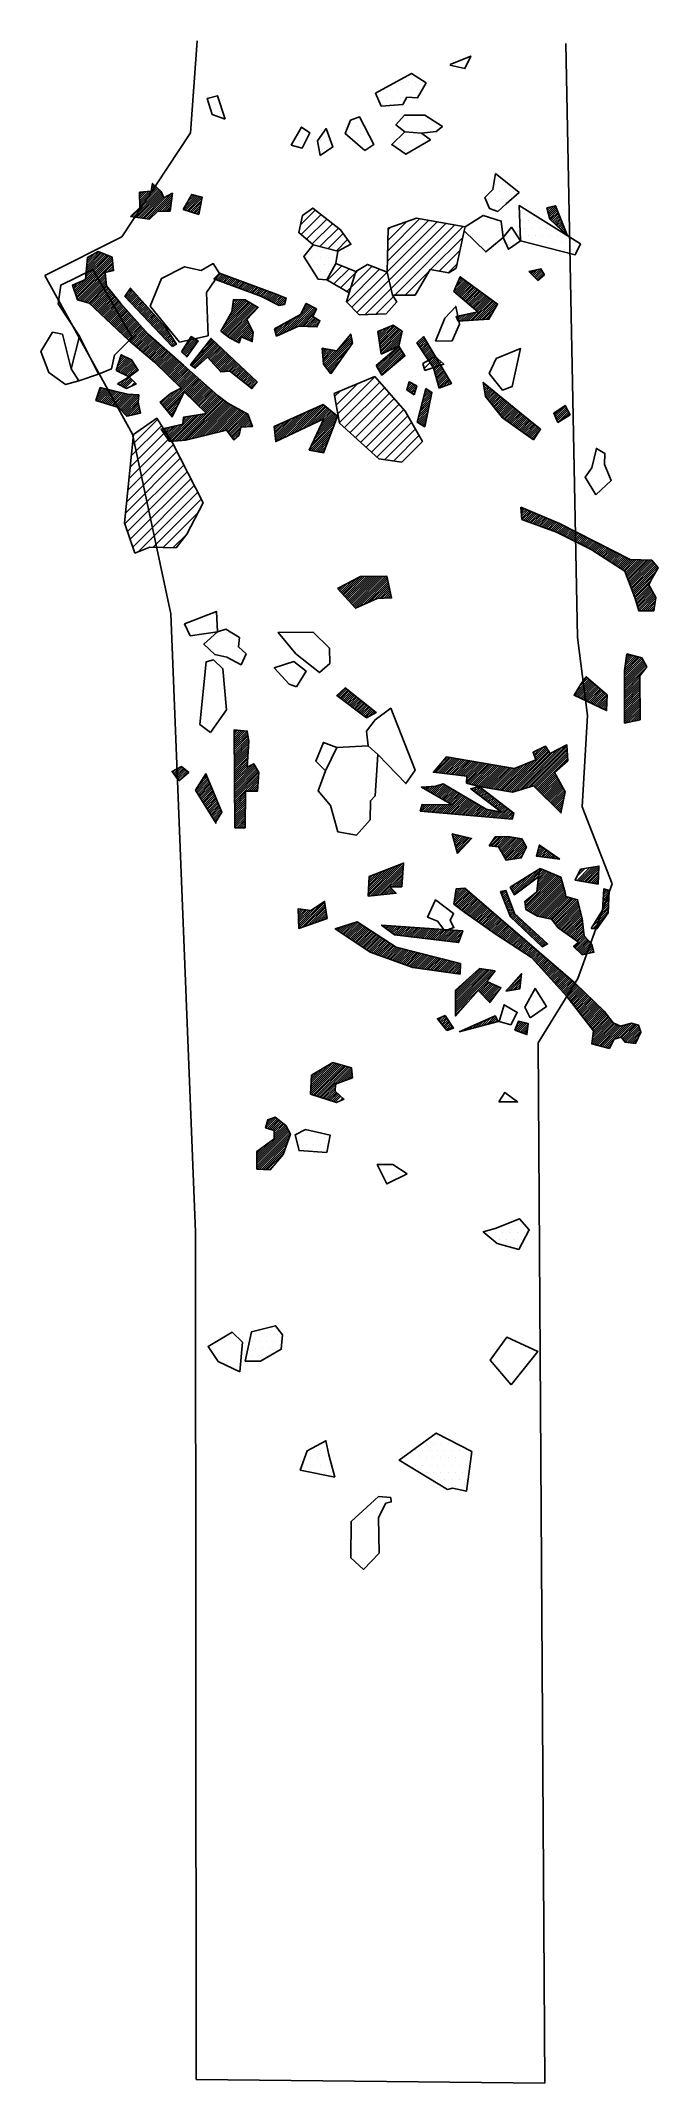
# Model space of a CAD drawing. Header units: metres. Extents: x -2.82 to -1.76, y -18.91 to -15.4.
import ezdxf

# ---------------------------------------------------------------- set-up
doc = ezdxf.new("R2010")
doc.units = ezdxf.units.M
doc.header["$LTSCALE"] = 25
doc.header["$MEASUREMENT"] = 0
doc.linetypes.add('STRICHPUNKTX2', pattern=[2, 1, -0.5, 0, -0.5])
doc.layers.get('0').update_dxf_attribs({"linetype": 'CONTINUOUS'})
for name, color, linetype in [('FEUER', 1, 'CONTINUOUS'), ('GRABUNGSGRENZE', 3, 'STRICHPUNKTX2'), ('KNOCHEN', 2, 'CONTINUOUS'), ('KNOCHENSCHRAFF', 2, 'CONTINUOUS'), ('STEINE', 4, 'CONTINUOUS'), ('STEINESCHRAFF', 4, 'CONTINUOUS')]:
    doc.layers.add(name, color=color, linetype=linetype)

# ---------------------------------------------------------------- blocks, each defined once
blk = doc.blocks.new('*X1')
at = {"color": 0}
for p, q in [((-259.2, -1665.99), (-258.73, -1665.52)), ((-259.05, -1666.2), (-258.03, -1665.17)), ((-258.91, -1666.4), (-257.59, -1665.09)), ((-258.76, -1666.61), (-257.4, -1665.25)), ((-258.61, -1666.82), (-257.21, -1665.41)), ((-258.46, -1667.02), (-257.02, -1665.57)), ((-258.32, -1667.23), (-256.82, -1665.73)), ((-258.17, -1667.43), (-256.63, -1665.89)), ((-254.26, -1667.41), (-253.39, -1666.54)), ((-253.66, -1666.46), (-253.49, -1666.29)), ((-255.28, -1669.14), (-253.18, -1667.04)), ((-255.14, -1669.35), (-253.08, -1667.29)), ((-255, -1669.57), (-252.98, -1667.54)), ((-254.87, -1669.79), (-252.87, -1667.79)), ((-254.85, -1668.36), (-253.29, -1666.79)), ((-254.73, -1670.01), (-252.77, -1668.04)), ((-254.6, -1670.22), (-252.67, -1668.29)), ((-254.46, -1670.44), (-252.56, -1668.54)), ((-254.33, -1670.66), (-252.46, -1668.79)), ((-254.19, -1670.88), (-252.36, -1669.04)), ((-254.05, -1671.1), (-252.25, -1669.29)), ((-253.92, -1671.31), (-252.15, -1669.54)), ((-253.78, -1671.53), (-252.05, -1669.8)), ((-253.65, -1671.75), (-251.94, -1670.05)), ((-253.51, -1671.97), (-251.84, -1670.3)), ((-253.38, -1672.19), (-251.74, -1670.55)), ((-253.24, -1672.4), (-251.63, -1670.8)), ((-253.1, -1672.62), (-251.53, -1671.05)), ((-252.97, -1672.84), (-251.43, -1671.3)), ((-252.83, -1673.06), (-251.32, -1671.55)), ((-252.7, -1673.27), (-251.22, -1671.8)), ((-252.56, -1673.49), (-251.12, -1672.05)), ((-252.43, -1673.71), (-251.01, -1672.3)), ((-252.29, -1673.93), (-250.91, -1672.55)), ((-252.15, -1674.15), (-250.8, -1672.8)), ((-252.02, -1674.36), (-251.26, -1673.6)), ((-225.62, -1687.21), (-220.26, -1681.85)), ((-225.61, -1686.84), (-220.85, -1682.08)), ((-225.59, -1686.47), (-221.43, -1682.32)), ((-225.57, -1686.1), (-222.02, -1682.55)), ((-225.56, -1685.73), (-222.6, -1682.78)), ((-225.54, -1685.36), (-223.19, -1683.01)), ((-225.52, -1684.99), (-223.77, -1683.24)), ((-225.5, -1684.62), (-224.35, -1683.47)), ((-225.49, -1684.25), (-224.94, -1683.7)), ((-225.29, -1687.24), (-219.68, -1681.62)), ((-224.9, -1687.2), (-219.58, -1681.87)), ((-224.5, -1687.15), (-219.61, -1682.26)), ((-224.11, -1687.11), (-219.64, -1682.64)), ((-223.71, -1687.07), (-219.67, -1683.02)), ((-223.32, -1687.03), (-219.7, -1683.41)), ((-221.58, -1685.65), (-219.72, -1683.79)), ((-221.23, -1685.65), (-219.75, -1684.17)), ((-222.92, -1686.99), (-221.75, -1685.81)), ((-222.53, -1686.95), (-221.58, -1685.99)), ((-222.13, -1686.91), (-221.4, -1686.17)), ((-221.74, -1686.86), (-221.23, -1686.36)), ((-221.34, -1686.82), (-221.06, -1686.54)), ((-220.95, -1686.78), (-220.89, -1686.72)), ((-220.88, -1685.65), (-219.78, -1684.55)), ((-220.52, -1685.65), (-219.81, -1684.94)), ((-220.17, -1685.65), (-219.84, -1685.32)), ((-210.87, -1688.37), (-208.67, -1686.17)), ((-210.83, -1688.68), (-208.48, -1686.33)), ((-210.81, -1687.96), (-208.86, -1686)), ((-210.75, -1687.55), (-209.09, -1685.88)), ((-210.7, -1687.14), (-209.48, -1685.92)), ((-210.64, -1686.73), (-209.87, -1685.96)), ((-210.62, -1688.83), (-208.29, -1686.5)), ((-210.58, -1686.32), (-210.26, -1685.99)), ((-210.42, -1688.98), (-208.1, -1686.66)), ((-210.22, -1689.14), (-207.91, -1686.82)), ((-210.02, -1689.29), (-207.72, -1686.99)), ((-209.82, -1689.44), (-207.53, -1687.15)), ((-209.62, -1689.59), (-207.34, -1687.31)), ((-209.42, -1689.75), (-207.15, -1687.48)), ((-209.22, -1689.9), (-206.96, -1687.64)), ((-237.65, -1689.69), (-237.43, -1689.47)), ((-237.64, -1690.04), (-237.11, -1689.51)), ((-237.63, -1690.38), (-236.8, -1689.55)), ((-237.62, -1690.72), (-236.48, -1689.59)), ((-237.61, -1691.07), (-236.17, -1689.62)), ((-237.6, -1691.41), (-235.85, -1689.66)), ((-237.59, -1691.76), (-235.53, -1689.7)), ((-237.58, -1692.1), (-234.6, -1689.12)), ((-237.57, -1692.44), (-233.63, -1688.5)), ((-237.56, -1692.79), (-233.1, -1688.32)), ((-237.05, -1692.63), (-233.05, -1688.63)), ((-236.5, -1692.43), (-233, -1688.93)), ((-235.96, -1692.24), (-232.95, -1689.24)), ((-235.41, -1692.05), (-232.91, -1689.55)), ((-234.86, -1691.86), (-232.86, -1689.85)), ((-234.32, -1691.66), (-232.81, -1690.16)), ((-233.77, -1691.47), (-232.76, -1690.46)), ((-233.23, -1691.28), (-232.71, -1690.77)), ((-232.68, -1691.09), (-232.67, -1691.07)), ((-209.02, -1690.05), (-206.77, -1687.81)), ((-208.81, -1690.2), (-206.58, -1687.97)), ((-208.6, -1690.35), (-206.39, -1688.13)), ((-208.4, -1690.49), (-206.2, -1688.3)), ((-208.19, -1690.64), (-206.01, -1688.46)), ((-207.98, -1690.79), (-205.82, -1688.63)), ((-207.78, -1690.93), (-205.63, -1688.79)), ((-207.57, -1691.08), (-205.44, -1688.95)), ((-207.36, -1691.23), (-205.25, -1689.12)), ((-207.16, -1691.37), (-205.06, -1689.28)), ((-206.95, -1691.52), (-204.87, -1689.44)), ((-206.74, -1691.67), (-204.68, -1689.61)), ((-206.54, -1691.81), (-204.49, -1689.77)), ((-206.33, -1691.96), (-204.3, -1689.94)), ((-206.12, -1692.11), (-204.11, -1690.1)), ((-205.92, -1692.25), (-203.92, -1690.26)), ((-205.71, -1692.4), (-203.73, -1690.43)), ((-205.5, -1692.55), (-203.54, -1690.59)), ((-205.29, -1692.69), (-203.35, -1690.75)), ((-205.09, -1692.84), (-203.17, -1690.92)), ((-204.88, -1692.99), (-202.98, -1691.08)), ((-231.28, -1692.87), (-231.27, -1692.86)), ((-231.07, -1693.02), (-230.75, -1692.69)), ((-230.86, -1693.16), (-230.23, -1692.52)), ((-230.65, -1693.3), (-229.71, -1692.36)), ((-230.44, -1693.44), (-229.18, -1692.19)), ((-230.23, -1693.58), (-228.66, -1692.02)), ((-230.02, -1693.73), (-228.14, -1691.85)), ((-229.8, -1693.87), (-227.62, -1691.68)), ((-229.59, -1694.01), (-227.35, -1691.76)), ((-229.38, -1694.15), (-227.13, -1691.9)), ((-229.17, -1694.29), (-226.92, -1692.04)), ((-228.96, -1694.44), (-226.7, -1692.18)), ((-228.75, -1694.58), (-226.49, -1692.32)), ((-228.53, -1694.72), (-226.28, -1692.46)), ((-228.32, -1694.86), (-226.06, -1692.6)), ((-228.11, -1695), (-225.85, -1692.74)), ((-227.9, -1695.15), (-225.64, -1692.88)), ((-227.69, -1695.29), (-225.42, -1693.02)), ((-227.48, -1695.43), (-225.21, -1693.16)), ((-227.27, -1695.57), (-224.99, -1693.3)), ((-227.05, -1695.72), (-224.78, -1693.44)), ((-226.84, -1695.86), (-224.57, -1693.58)), ((-226.63, -1696), (-224.35, -1693.72)), ((-226.42, -1696.14), (-224.14, -1693.86)), ((-226.21, -1696.28), (-223.93, -1694)), ((-226, -1696.43), (-223.71, -1694.14)), ((-225.79, -1696.57), (-223.5, -1694.28)), ((-225.57, -1696.71), (-223.28, -1694.42)), ((-225.36, -1696.85), (-223.07, -1694.56)), ((-225.12, -1696.96), (-222.86, -1694.7)), ((-223.29, -1692.31), (-223.26, -1692.27)), ((-223.09, -1692.46), (-222.93, -1692.3)), ((-222.88, -1692.6), (-222.6, -1692.32)), ((-222.68, -1692.75), (-222.27, -1692.34)), ((-222.47, -1692.9), (-221.94, -1692.36)), ((-222.27, -1693.05), (-221.6, -1692.39)), ((-222.07, -1693.2), (-221.27, -1692.41)), ((-221.86, -1693.35), (-220.94, -1692.43)), ((-221.66, -1693.5), (-220.61, -1692.45)), ((-221.45, -1693.65), (-220.28, -1692.48)), ((-221.25, -1693.8), (-219.95, -1692.5)), ((-221.01, -1693.91), (-219.62, -1692.52)), ((-220.7, -1693.95), (-219.28, -1692.54)), ((-220.38, -1693.99), (-218.95, -1692.56)), ((-220.07, -1694.03), (-218.62, -1692.59)), ((-219.75, -1694.07), (-218.29, -1692.61)), ((-219.44, -1694.11), (-217.96, -1692.63)), ((-219.12, -1694.14), (-217.63, -1692.65)), ((-218.81, -1694.18), (-217.3, -1692.68)), ((-218.49, -1694.22), (-216.97, -1692.7)), ((-218.17, -1694.26), (-216.63, -1692.72)), ((-217.86, -1694.3), (-216.3, -1692.74)), ((-217.54, -1694.34), (-215.97, -1692.76)), ((-217.23, -1694.38), (-215.64, -1692.79)), ((-216.91, -1694.41), (-215.31, -1692.81)), ((-216.6, -1694.45), (-214.98, -1692.83)), ((-216.28, -1694.49), (-214.65, -1692.85)), ((-215.97, -1694.53), (-214.32, -1692.88)), ((-215.65, -1694.57), (-213.98, -1692.9)), ((-215.34, -1694.61), (-213.65, -1692.92)), ((-215.02, -1694.64), (-213.32, -1692.94)), ((-214.71, -1694.68), (-212.99, -1692.97)), ((-214.39, -1694.72), (-212.66, -1692.99)), ((-214.08, -1694.76), (-212.33, -1693.01)), ((-213.76, -1694.8), (-212, -1693.03)), ((-213.45, -1694.84), (-211.67, -1693.05)), ((-213.13, -1694.88), (-211.33, -1693.08)), ((-212.82, -1694.91), (-211, -1693.1)), ((-212.5, -1694.95), (-210.67, -1693.12)), ((-212.19, -1694.99), (-210.34, -1693.14)), ((-211.87, -1695.03), (-210.01, -1693.17)), ((-211.56, -1695.07), (-209.68, -1693.19)), ((-211.24, -1695.11), (-209.4, -1693.27)), ((-210.93, -1695.14), (-209.59, -1693.81)), ((-210.61, -1695.18), (-209.79, -1694.36)), ((-204.67, -1693.13), (-202.79, -1691.25)), ((-204.47, -1693.28), (-202.6, -1691.41)), ((-204.26, -1693.43), (-202.41, -1691.57)), ((-204.05, -1693.57), (-202.22, -1691.74)), ((-203.85, -1693.72), (-202.03, -1691.9)), ((-203.64, -1693.87), (-201.84, -1692.06)), ((-203.43, -1694.01), (-201.65, -1692.23)), ((-203.21, -1694.15), (-201.46, -1692.39)), ((-203, -1694.29), (-201.27, -1692.56)), ((-202.78, -1694.43), (-201.08, -1692.72)), ((-202.57, -1694.56), (-200.89, -1692.88)), ((-202.36, -1694.7), (-200.7, -1693.05)), ((-202.14, -1694.84), (-200.51, -1693.21)), ((-201.93, -1694.98), (-200.32, -1693.37)), ((-201.71, -1695.12), (-200.13, -1693.54)), ((-201.5, -1695.26), (-199.94, -1693.7)), ((-201.28, -1695.4), (-199.75, -1693.87)), ((-201.07, -1695.54), (-199.56, -1694.03)), ((-200.85, -1695.68), (-199.37, -1694.19)), ((-200.64, -1695.82), (-199.18, -1694.36)), ((-200.43, -1695.96), (-198.99, -1694.52)), ((-200.21, -1696.1), (-198.8, -1694.68)), ((-224.86, -1697.06), (-222.64, -1694.84)), ((-224.6, -1697.15), (-222.43, -1694.98)), ((-224.34, -1697.24), (-222.22, -1695.12)), ((-224.08, -1697.33), (-222, -1695.26)), ((-223.82, -1697.43), (-221.79, -1695.4)), ((-223.56, -1697.52), (-221.57, -1695.54)), ((-223.29, -1697.61), (-221.36, -1695.68)), ((-223.03, -1697.7), (-221.15, -1695.82)), ((-222.77, -1697.8), (-220.93, -1695.96)), ((-222.51, -1697.89), (-220.69, -1696.07)), ((-222.25, -1697.98), (-220.41, -1696.14)), ((-221.99, -1698.08), (-220.13, -1696.21)), ((-221.73, -1698.17), (-219.85, -1696.28)), ((-221.47, -1698.26), (-219.56, -1696.36)), ((-221.21, -1698.35), (-219.28, -1696.43)), ((-220.95, -1698.45), (-219, -1696.5)), ((-220.69, -1698.54), (-218.72, -1696.57)), ((-220.43, -1698.63), (-218.43, -1696.64)), ((-220.17, -1698.73), (-218.15, -1696.71)), ((-219.9, -1698.82), (-217.87, -1696.78)), ((-219.64, -1698.91), (-217.59, -1696.85)), ((-219.38, -1699), (-217.3, -1696.92)), ((-219.12, -1699.1), (-217.02, -1697)), ((-218.86, -1699.19), (-216.74, -1697.07)), ((-218.6, -1699.28), (-216.46, -1697.14)), ((-218.34, -1699.38), (-216.17, -1697.21)), ((-218.08, -1699.47), (-215.89, -1697.28)), ((-217.79, -1699.54), (-215.61, -1697.35)), ((-217.48, -1699.58), (-215.33, -1697.42)), ((-217.17, -1699.62), (-215.04, -1697.49)), ((-216.86, -1699.67), (-214.76, -1697.56)), ((-216.55, -1699.71), (-214.48, -1697.63)), ((-216.24, -1699.75), (-214.2, -1697.71)), ((-215.93, -1699.8), (-213.91, -1697.78)), ((-215.62, -1699.84), (-213.63, -1697.85)), ((-215.31, -1699.88), (-213.35, -1697.92)), ((-215, -1699.93), (-213.07, -1697.99)), ((-214.69, -1699.97), (-212.78, -1698.06)), ((-214.38, -1700.01), (-212.5, -1698.13)), ((-214.07, -1700.06), (-212.22, -1698.2)), ((-210.3, -1695.22), (-209.98, -1694.9)), ((-200, -1696.24), (-198.61, -1694.85)), ((-199.78, -1696.37), (-198.42, -1695.01)), ((-199.57, -1696.51), (-198.23, -1695.18)), ((-199.35, -1696.65), (-198.04, -1695.34)), ((-199.14, -1696.79), (-197.85, -1695.5)), ((-198.93, -1696.93), (-197.66, -1695.67)), ((-198.71, -1697.07), (-197.47, -1695.83)), ((-198.5, -1697.21), (-197.28, -1695.99)), ((-198.28, -1697.35), (-197.09, -1696.16)), ((-198.07, -1697.49), (-196.9, -1696.32)), ((-197.85, -1697.63), (-196.71, -1696.49)), ((-197.64, -1697.77), (-196.52, -1696.65)), ((-197.46, -1697.94), (-196.33, -1696.81)), ((-197.29, -1698.12), (-196.14, -1696.98)), ((-197.12, -1698.31), (-195.95, -1697.14)), ((-196.95, -1698.49), (-195.76, -1697.3)), ((-196.78, -1698.68), (-195.57, -1697.47)), ((-196.62, -1698.86), (-195.38, -1697.63)), ((-196.45, -1699.05), (-195.19, -1697.8)), ((-196.28, -1699.23), (-195, -1697.96)), ((-196.11, -1699.42), (-194.81, -1698.12)), ((-213.76, -1700.1), (-211.94, -1698.27)), ((-213.45, -1700.14), (-211.65, -1698.35)), ((-213.14, -1700.19), (-211.37, -1698.42)), ((-212.83, -1700.23), (-211.09, -1698.49)), ((-212.52, -1700.27), (-210.81, -1698.56)), ((-212.21, -1700.32), (-210.52, -1698.63)), ((-211.9, -1700.36), (-210.24, -1698.7)), ((-211.59, -1700.4), (-209.96, -1698.77)), ((-211.28, -1700.45), (-209.8, -1698.97)), ((-210.97, -1700.49), (-209.81, -1699.33)), ((-210.66, -1700.53), (-209.82, -1699.7)), ((-210.63, -1706.16), (-204.47, -1700)), ((-210.63, -1706.51), (-204.16, -1700.05)), ((-210.63, -1706.86), (-203.86, -1700.09)), ((-210.63, -1707.22), (-205.02, -1701.62)), ((-210.62, -1704.03), (-206.3, -1699.71)), ((-210.62, -1704.39), (-206, -1699.76)), ((-210.62, -1704.74), (-205.69, -1699.81)), ((-210.62, -1705.09), (-205.39, -1699.86)), ((-210.62, -1705.45), (-205.08, -1699.9)), ((-210.62, -1705.8), (-204.77, -1699.95)), ((-210.62, -1703.68), (-207.87, -1700.93)), ((-210.35, -1700.58), (-209.83, -1700.06)), ((-210.04, -1700.62), (-209.85, -1700.43)), ((-195.94, -1699.61), (-194.63, -1698.29)), ((-195.78, -1699.79), (-194.44, -1698.45)), ((-195.61, -1699.98), (-194.25, -1698.62)), ((-195.44, -1700.16), (-194.06, -1698.78)), ((-195.27, -1700.35), (-193.87, -1698.94)), ((-195.1, -1700.53), (-193.68, -1699.11)), ((-194.94, -1700.72), (-193.49, -1699.27)), ((-194.77, -1700.9), (-193.3, -1699.43)), ((-194.6, -1701.09), (-193.11, -1699.6)), ((-194.43, -1701.28), (-192.92, -1699.76)), ((-194.26, -1701.46), (-192.73, -1699.93)), ((-194.1, -1701.65), (-192.54, -1700.09)), ((-193.93, -1701.83), (-192.35, -1700.25)), ((-193.76, -1702.02), (-192.16, -1700.42)), ((-193.59, -1702.2), (-191.97, -1700.58)), ((-193.42, -1702.39), (-191.78, -1700.74)), ((-193.26, -1702.57), (-191.59, -1700.91)), ((-193.09, -1702.76), (-191.4, -1701.07)), ((-192.92, -1702.95), (-191.21, -1701.24)), ((-192.75, -1703.13), (-191.02, -1701.4)), ((-192.58, -1703.32), (-190.83, -1701.56)), ((-192.42, -1703.5), (-190.64, -1701.73)), ((-206.63, -1703.58), (-205.07, -1702.02)), ((-206.46, -1703.76), (-204.82, -1702.12)), ((-206.29, -1703.94), (-204.58, -1702.23)), ((-206.12, -1704.12), (-204.33, -1702.34)), ((-205.94, -1704.3), (-204.09, -1702.45)), ((-205.77, -1704.48), (-203.84, -1702.55)), ((-205.6, -1704.67), (-203.6, -1702.66)), ((-205.43, -1704.85), (-203.35, -1702.77)), ((-205.26, -1705.03), (-203.11, -1702.88)), ((-205.08, -1705.21), (-202.86, -1702.99)), ((-204.91, -1705.39), (-203.79, -1704.28)), ((-192.25, -1703.69), (-190.45, -1701.89)), ((-192.08, -1703.87), (-190.26, -1702.05)), ((-191.91, -1704.06), (-190.07, -1702.22)), ((-191.74, -1704.24), (-189.89, -1702.39)), ((-191.58, -1704.43), (-189.71, -1702.57)), ((-191.42, -1704.62), (-189.53, -1702.74)), ((-191.26, -1704.82), (-189.35, -1702.91)), ((-191.1, -1705.02), (-189.17, -1703.09)), ((-190.95, -1705.22), (-188.99, -1703.26)), ((-190.79, -1705.42), (-188.81, -1703.43)), ((-190.64, -1705.62), (-188.63, -1703.61)), ((-190.48, -1705.81), (-188.45, -1703.78)), ((-190.33, -1706.01), (-188.27, -1703.95)), ((-190.17, -1706.21), (-188.09, -1704.13)), ((-190.02, -1706.41), (-187.91, -1704.3)), ((-189.86, -1706.61), (-187.73, -1704.47)), ((-189.71, -1706.81), (-187.55, -1704.65)), ((-189.55, -1707), (-187.37, -1704.82)), ((-189.4, -1707.2), (-187.19, -1704.99)), ((-189.24, -1707.4), (-187.01, -1705.17)), ((-213.64, -1708.46), (-213.35, -1708.17)), ((-213.48, -1708.65), (-212.74, -1707.91)), ((-213.32, -1708.85), (-212.35, -1707.88)), ((-213.16, -1709.04), (-212.2, -1708.09)), ((-213, -1709.24), (-212.06, -1708.3)), ((-212.84, -1709.43), (-211.92, -1708.51)), ((-212.68, -1709.63), (-211.78, -1708.73)), ((-210.63, -1707.57), (-208.44, -1705.39)), ((-206.77, -1709.73), (-205.74, -1708.7)), ((-206.29, -1709.6), (-205.11, -1708.42)), ((-205.81, -1709.47), (-204.48, -1708.14)), ((-205.33, -1709.35), (-203.85, -1707.86)), ((-204.85, -1709.22), (-203.69, -1708.06)), ((-204.37, -1709.09), (-203.57, -1708.29)), ((-203.89, -1708.97), (-203.44, -1708.52)), ((-203.41, -1708.84), (-203.32, -1708.75)), ((-199.84, -1708.81), (-199.8, -1708.77)), ((-189.09, -1707.6), (-186.83, -1705.34)), ((-188.93, -1707.8), (-186.65, -1705.51)), ((-188.78, -1708), (-186.47, -1705.69)), ((-188.62, -1708.2), (-186.29, -1705.86)), ((-188.47, -1708.39), (-186.11, -1706.03)), ((-188.31, -1708.59), (-185.93, -1706.21)), ((-188.16, -1708.79), (-185.75, -1706.38)), ((-188, -1708.99), (-185.57, -1706.55)), ((-187.85, -1709.19), (-185.39, -1706.73)), ((-187.69, -1709.39), (-185.21, -1706.9)), ((-187.54, -1709.58), (-185.04, -1707.08)), ((-187.38, -1709.78), (-184.88, -1707.28)), ((-187.23, -1709.98), (-184.73, -1707.48)), ((-187.1, -1711.98), (-183.8, -1708.68)), ((-187.07, -1710.18), (-184.57, -1707.68)), ((-187.04, -1711.57), (-183.96, -1708.48)), ((-186.99, -1711.16), (-184.11, -1708.28)), ((-186.93, -1710.75), (-184.27, -1708.08)), ((-186.92, -1710.38), (-184.42, -1707.88)), ((-212.52, -1709.82), (-211.64, -1708.94)), ((-212.36, -1710.02), (-211.5, -1709.15)), ((-212.2, -1710.21), (-211.36, -1709.36)), ((-211.88, -1710.24), (-211.22, -1709.58)), ((-211.33, -1710.04), (-211.08, -1709.79)), ((-209.65, -1710.49), (-209.54, -1710.37)), ((-209.17, -1710.36), (-208.9, -1710.09)), ((-208.69, -1710.23), (-208.27, -1709.81)), ((-208.21, -1710.11), (-207.64, -1709.53)), ((-207.73, -1709.98), (-207.01, -1709.25)), ((-207.25, -1709.85), (-206.37, -1708.98)), ((-200.32, -1709.99), (-199.22, -1708.89)), ((-200.31, -1710.34), (-198.93, -1708.96)), ((-200.08, -1709.4), (-199.51, -1708.83)), ((-200.05, -1710.43), (-198.64, -1709.02)), ((-199.8, -1710.53), (-198.35, -1709.08)), ((-199.54, -1710.62), (-198.16, -1709.25)), ((-199.28, -1710.72), (-198.2, -1709.64)), ((-199.02, -1710.81), (-198.24, -1710.04)), ((-198.76, -1710.91), (-198.29, -1710.43)), ((-198.5, -1711), (-198.33, -1710.83)), ((-187.16, -1712.39), (-183.65, -1708.88)), ((-187.1, -1712.68), (-183.48, -1709.06)), ((-186.82, -1712.75), (-183.24, -1709.17)), ((-186.53, -1712.82), (-182.99, -1709.28)), ((-186.25, -1712.89), (-182.74, -1709.39)), ((-185.97, -1712.97), (-182.5, -1709.5)), ((-185.69, -1713.04), (-182.25, -1709.6)), ((-185.4, -1713.11), (-181.78, -1709.48)), ((-185.12, -1713.18), (-181.29, -1709.35)), ((-184.84, -1713.25), (-180.81, -1709.22)), ((-182.97, -1711.73), (-180.34, -1709.11)), ((-182.47, -1711.59), (-180.06, -1709.18)), ((-182.09, -1711.57), (-179.78, -1709.25)), ((-181.94, -1711.77), (-179.5, -1709.33)), ((-181.79, -1711.97), (-179.22, -1709.4)), ((-181.63, -1712.17), (-179.11, -1709.64)), ((-181.48, -1712.36), (-179.02, -1709.91)), ((-181.16, -1712.4), (-178.94, -1710.18)), ((-180.84, -1712.44), (-178.85, -1710.44)), ((-180.53, -1712.47), (-178.87, -1710.82)), ((-180.21, -1712.51), (-179.19, -1711.5)), ((-179.89, -1712.55), (-179.52, -1712.17)), ((-184.56, -1713.32), (-183.65, -1712.41)), ((-184.27, -1713.39), (-183.98, -1713.1)), ((-235.56, -1721.19), (-230.55, -1716.18)), ((-235.54, -1720.81), (-230.82, -1716.1)), ((-235.51, -1720.44), (-231.1, -1716.02)), ((-235.49, -1720.06), (-231.37, -1715.94)), ((-235.46, -1719.68), (-231.64, -1715.86)), ((-235.44, -1719.3), (-232.43, -1716.29)), ((-235.41, -1718.92), (-233.3, -1716.81)), ((-235.39, -1718.55), (-234.17, -1717.33)), ((-235.37, -1721.36), (-230.28, -1716.26)), ((-235.37, -1718.17), (-235.05, -1717.85)), ((-235.1, -1721.44), (-230, -1716.34)), ((-234.84, -1721.53), (-229.73, -1716.42)), ((-234.57, -1721.61), (-229.45, -1716.5)), ((-234.3, -1721.7), (-229.18, -1716.58)), ((-234.03, -1721.79), (-228.91, -1716.66)), ((-233.77, -1721.87), (-228.63, -1716.74)), ((-231.03, -1719.49), (-228.5, -1716.96)), ((-230.45, -1719.27), (-228.47, -1717.28)), ((-229.88, -1719.04), (-228.43, -1717.6)), ((-229.3, -1718.83), (-228.39, -1717.91)), ((-228.73, -1718.61), (-228.35, -1718.23)), ((-233.5, -1721.96), (-231.24, -1719.7)), ((-233.23, -1722.04), (-231.25, -1720.07)), ((-232.96, -1722.13), (-231.27, -1720.44)), ((-232.69, -1722.21), (-231.28, -1720.8)), ((-232.43, -1722.3), (-231.09, -1720.97)), ((-232.16, -1722.39), (-230.91, -1721.13)), ((-231.89, -1722.47), (-230.72, -1721.3)), ((-231.62, -1722.56), (-230.53, -1721.47)), ((-231.35, -1722.64), (-230.35, -1721.64)), ((-230.41, -1722.41), (-229.98, -1721.97)), ((-243.2, -1727.06), (-241.5, -1725.37)), ((-243.18, -1726.69), (-241.8, -1725.31)), ((-243.05, -1726.21), (-242.32, -1725.48)), ((-242.94, -1727.16), (-241.3, -1725.52)), ((-242.93, -1725.73), (-242.84, -1725.64)), ((-242.68, -1727.25), (-241.1, -1725.68)), ((-242.41, -1727.34), (-240.91, -1725.83)), ((-242.15, -1727.43), (-240.71, -1725.99)), ((-241.89, -1727.52), (-240.51, -1726.14)), ((-241.79, -1727.78), (-240.31, -1726.3)), ((-244.76, -1732.15), (-239.62, -1727.02)), ((-244.76, -1732.51), (-239.5, -1727.25)), ((-244.76, -1732.86), (-239.37, -1727.48)), ((-244.76, -1733.22), (-239.25, -1727.71)), ((-244.76, -1733.57), (-239.12, -1727.93)), ((-244.76, -1733.93), (-239, -1728.16)), ((-244.76, -1731.8), (-242.29, -1729.34)), ((-244.66, -1734.18), (-239.19, -1728.71)), ((-244.32, -1734.19), (-239.4, -1729.27)), ((-241.8, -1728.84), (-239.75, -1726.79)), ((-241.79, -1728.13), (-240.11, -1726.45)), ((-241.79, -1728.49), (-239.91, -1726.6)), ((-244.75, -1731.45), (-243.56, -1730.26)), ((-243.98, -1734.21), (-239.61, -1729.83)), ((-243.64, -1734.22), (-239.81, -1730.4)), ((-243.3, -1734.24), (-240.02, -1730.96)), ((-242.97, -1734.25), (-240.23, -1731.52)), ((-242.63, -1734.27), (-241.64, -1733.28))]:
    blk.add_line(p, q, dxfattribs=at)
blk = doc.blocks.new('*X2')
at = {"color": 0}
for p, q in [((-201.89, -1703.43), (-199.34, -1700.88)), ((-201.62, -1703.51), (-199.37, -1701.27)), ((-201.21, -1703.46), (-199.41, -1701.66)), ((-200.79, -1703.39), (-199.45, -1702.05)), ((-200.36, -1703.31), (-199.49, -1702.45)), ((-199.92, -1703.23), (-199.53, -1702.84))]:
    blk.add_line(p, q, dxfattribs=at)
blk = doc.blocks.new('*X3')
at = {"color": 0}
for p, q in [((-248.66, -1658.99), (-248.4, -1658.72)), ((-248.66, -1659.34), (-248.08, -1658.75)), ((-248.66, -1659.69), (-247.75, -1658.78)), ((-248.66, -1660.04), (-247.43, -1658.81)), ((-248.65, -1660.39), (-247.11, -1658.84)), ((-248.65, -1660.74), (-246.78, -1658.87)), ((-248.65, -1661.09), (-246.46, -1658.9)), ((-248.65, -1661.44), (-246.38, -1659.18)), ((-248.64, -1661.8), (-246.34, -1659.49)), ((-248.64, -1662.15), (-246.29, -1659.8)), ((-248.64, -1662.5), (-246.25, -1660.11)), ((-248.63, -1662.85), (-246.2, -1660.42)), ((-248.63, -1663.2), (-246.18, -1660.75)), ((-248.63, -1663.55), (-246.2, -1661.12)), ((-248.63, -1663.9), (-246.22, -1661.5)), ((-248.62, -1664.25), (-246.24, -1661.87)), ((-248.62, -1664.6), (-246.27, -1662.25)), ((-248.62, -1664.95), (-246.29, -1662.62)), ((-248.62, -1665.3), (-246.31, -1663)), ((-201.94, -1669.19), (-194.8, -1662.05)), ((-201.64, -1669.24), (-194.67, -1662.27)), ((-201.34, -1669.29), (-194.53, -1662.48)), ((-201.03, -1669.34), (-194.39, -1662.7)), ((-200.66, -1669.32), (-193.83, -1662.49)), ((-200.16, -1669.18), (-193.1, -1662.11)), ((-199.66, -1669.03), (-192.37, -1661.74)), ((-199.16, -1668.88), (-191.64, -1661.36)), ((-198.66, -1668.73), (-191.48, -1661.55)), ((-198.16, -1668.59), (-191.45, -1661.88)), ((-197.66, -1668.44), (-191.43, -1662.21)), ((-197.24, -1662.72), (-196.84, -1662.32)), ((-197.19, -1668.33), (-191.4, -1662.54)), ((-197.14, -1662.97), (-196.13, -1661.97)), ((-197.04, -1663.23), (-195.43, -1661.62)), ((-197.02, -1668.51), (-191.38, -1662.87)), ((-196.94, -1663.48), (-195.08, -1661.62)), ((-196.84, -1663.73), (-194.94, -1661.84)), ((-248.61, -1665.66), (-246.33, -1663.37)), ((-248.61, -1666.01), (-246.35, -1663.75)), ((-248.61, -1666.36), (-246.38, -1664.12)), ((-248.61, -1666.71), (-246.4, -1664.5)), ((-248.6, -1667.76), (-245.4, -1664.56)), ((-248.6, -1668.11), (-245.19, -1664.71)), ((-248.6, -1667.06), (-246.42, -1664.88)), ((-248.6, -1667.41), (-246.17, -1664.98)), ((-248.59, -1668.46), (-245.06, -1664.93)), ((-248.59, -1668.81), (-244.93, -1665.15)), ((-248.59, -1669.16), (-244.8, -1665.37)), ((-248.58, -1669.52), (-244.67, -1665.6)), ((-248.58, -1669.87), (-244.53, -1665.82)), ((-248.58, -1670.22), (-244.4, -1666.04)), ((-248.58, -1670.57), (-244.43, -1666.42)), ((-214.31, -1666), (-211.73, -1663.42)), ((-214, -1666.04), (-211.43, -1663.47)), ((-213.68, -1666.08), (-211.13, -1663.53)), ((-213.36, -1666.11), (-210.83, -1663.58)), ((-213.21, -1664.55), (-212.03, -1663.37)), ((-213.05, -1666.15), (-210.52, -1663.63)), ((-212.73, -1666.19), (-210.22, -1663.68)), ((-212.41, -1666.23), (-209.92, -1663.73)), ((-212.1, -1666.26), (-209.62, -1663.78)), ((-211.78, -1666.3), (-209.32, -1663.84)), ((-211.46, -1666.34), (-209.02, -1663.89)), ((-211.15, -1666.37), (-208.71, -1663.94)), ((-210.83, -1666.41), (-208.41, -1663.99)), ((-210.51, -1666.45), (-208.11, -1664.04)), ((-210.2, -1666.48), (-207.81, -1664.1)), ((-209.88, -1666.52), (-207.51, -1664.15)), ((-209.56, -1666.56), (-207.21, -1664.2)), ((-209.25, -1666.59), (-206.9, -1664.25)), ((-208.93, -1666.63), (-206.6, -1664.3)), ((-208.72, -1667.84), (-205.4, -1664.51)), ((-208.71, -1667.48), (-205.7, -1664.46)), ((-208.7, -1667.11), (-206, -1664.41)), ((-208.68, -1666.74), (-206.3, -1664.36)), ((-208.44, -1667.91), (-205.09, -1664.56)), ((-208.16, -1667.98), (-204.79, -1664.61)), ((-207.88, -1668.06), (-204.49, -1664.67)), ((-207.6, -1668.13), (-204.19, -1664.72)), ((-207.32, -1668.2), (-203.89, -1664.77)), ((-207.04, -1668.28), (-203.59, -1664.82)), ((-206.76, -1668.35), (-203.28, -1664.87)), ((-206.47, -1668.42), (-202.98, -1664.93)), ((-206.17, -1668.47), (-202.68, -1664.98)), ((-205.87, -1668.52), (-202.38, -1665.03)), ((-205.57, -1668.57), (-202.08, -1665.08)), ((-205.26, -1668.62), (-201.78, -1665.13)), ((-204.96, -1668.67), (-201.47, -1665.19)), ((-204.66, -1668.72), (-201.17, -1665.24)), ((-204.36, -1668.78), (-200.87, -1665.29)), ((-204.06, -1668.83), (-200.57, -1665.34)), ((-203.75, -1668.88), (-200.02, -1665.14)), ((-203.45, -1668.93), (-199.42, -1664.9)), ((-203.15, -1668.98), (-198.82, -1664.65)), ((-202.85, -1669.03), (-198.22, -1664.41)), ((-202.54, -1669.08), (-197.62, -1664.16)), ((-202.24, -1669.14), (-197.02, -1663.92)), ((-196.84, -1668.68), (-191.36, -1663.2)), ((-196.66, -1668.86), (-191.33, -1663.53)), ((-196.48, -1669.03), (-193.58, -1666.13)), ((-196.31, -1669.21), (-193.45, -1666.36)), ((-196.13, -1669.39), (-193.33, -1666.58)), ((-192.35, -1664.9), (-191.31, -1663.86)), ((-248.57, -1670.92), (-244.46, -1666.81)), ((-248.57, -1671.27), (-246.7, -1669.4)), ((-248.57, -1671.62), (-246.7, -1669.75)), ((-248.57, -1671.97), (-246.7, -1670.11)), ((-246.5, -1669.2), (-244.49, -1667.19)), ((-246.15, -1669.2), (-244.52, -1667.58)), ((-245.8, -1669.2), (-244.55, -1667.96)), ((-245.44, -1669.2), (-244.59, -1668.35)), ((-245.09, -1669.2), (-244.62, -1668.73)), ((-244.74, -1669.2), (-244.65, -1669.12)), ((-216.26, -1668.66), (-216.11, -1668.51)), ((-216.04, -1668.79), (-215.74, -1668.49)), ((-215.81, -1668.92), (-215.36, -1668.47)), ((-215.59, -1669.05), (-214.99, -1668.44)), ((-215.36, -1669.17), (-214.61, -1668.42)), ((-215.14, -1669.3), (-214.23, -1668.4)), ((-214.91, -1669.43), (-213.79, -1668.31)), ((-214.69, -1669.56), (-213.27, -1668.14)), ((-214.46, -1669.69), (-212.75, -1667.98)), ((-214.24, -1669.82), (-212.53, -1668.11)), ((-214.02, -1669.95), (-212.31, -1668.24)), ((-213.79, -1670.08), (-212.09, -1668.37)), ((-213.57, -1670.21), (-211.86, -1668.5)), ((-213.34, -1670.34), (-211.64, -1668.64)), ((-213.12, -1670.47), (-211.42, -1668.77)), ((-212.89, -1670.59), (-211.2, -1668.9)), ((-212.67, -1670.72), (-210.97, -1669.03)), ((-212.49, -1673.02), (-209.42, -1669.94)), ((-212.44, -1670.85), (-210.75, -1669.16)), ((-212.22, -1670.98), (-210.53, -1669.29)), ((-212.17, -1673.05), (-209.19, -1670.08)), ((-212, -1671.11), (-210.31, -1669.42)), ((-211.77, -1671.24), (-210.08, -1669.55)), ((-211.55, -1671.37), (-209.86, -1669.68)), ((-211.32, -1671.5), (-209.64, -1669.81)), ((-207.96, -1668.84), (-207.88, -1668.76)), ((-207.76, -1669), (-207.39, -1668.62)), ((-207.56, -1669.15), (-206.89, -1668.48)), ((-207.36, -1669.3), (-206.51, -1668.46)), ((-207.16, -1669.46), (-206.31, -1668.61)), ((-206.96, -1669.61), (-206.11, -1668.76)), ((-206.76, -1669.76), (-205.91, -1668.92)), ((-206.56, -1669.92), (-205.71, -1669.07)), ((-206.36, -1670.07), (-205.51, -1669.22)), ((-206.16, -1670.22), (-205.31, -1669.38)), ((-205.96, -1670.37), (-205.11, -1669.53)), ((-205.76, -1670.53), (-204.91, -1669.68)), ((-205.55, -1670.68), (-204.71, -1669.84)), ((-205.35, -1670.83), (-204.51, -1669.99)), ((-205.15, -1670.99), (-204.31, -1670.14)), ((-195.95, -1669.56), (-193.2, -1666.81)), ((-195.77, -1669.74), (-193.07, -1667.03)), ((-195.6, -1669.91), (-192.94, -1667.26)), ((-195.42, -1670.09), (-192.81, -1667.49)), ((-195.24, -1670.27), (-192.69, -1667.71)), ((-195.06, -1670.44), (-192.56, -1667.94)), ((-194.89, -1670.62), (-192.43, -1668.16)), ((-194.71, -1670.8), (-192.3, -1668.39)), ((-194.53, -1670.97), (-192.17, -1668.61)), ((-194.35, -1671.15), (-192.05, -1668.84)), ((-194.18, -1671.32), (-191.92, -1669.06)), ((-194, -1671.5), (-191.79, -1669.29)), ((-193.82, -1671.68), (-191.84, -1669.69)), ((-193.65, -1671.85), (-191.94, -1670.14)), ((-248.56, -1672.32), (-246.71, -1670.47)), ((-248.56, -1672.67), (-246.71, -1670.82)), ((-248.56, -1673.02), (-246.71, -1671.18)), ((-248.56, -1673.38), (-246.72, -1671.54)), ((-248.55, -1673.73), (-246.72, -1671.89)), ((-248.55, -1674.08), (-246.72, -1672.25)), ((-248.55, -1674.43), (-246.73, -1672.61)), ((-248.55, -1674.78), (-246.73, -1672.97)), ((-248.54, -1675.13), (-246.73, -1673.32)), ((-248.54, -1675.48), (-246.74, -1673.68)), ((-216.67, -1672.6), (-215.61, -1671.54)), ((-216.54, -1672.12), (-215.96, -1671.54)), ((-216.4, -1672.69), (-215.26, -1671.54)), ((-216.4, -1671.63), (-216.31, -1671.54)), ((-216.07, -1672.71), (-214.9, -1671.54)), ((-215.75, -1672.74), (-214.55, -1671.54)), ((-215.42, -1672.77), (-214.2, -1671.54)), ((-215.1, -1672.8), (-213.84, -1671.54)), ((-214.77, -1672.82), (-213.49, -1671.55)), ((-214.45, -1672.85), (-213.14, -1671.55)), ((-214.12, -1672.88), (-212.78, -1671.55)), ((-213.79, -1672.91), (-212.43, -1671.55)), ((-213.47, -1672.94), (-212.08, -1671.55)), ((-213.14, -1672.96), (-211.73, -1671.55)), ((-212.82, -1672.99), (-211.37, -1671.55)), ((-211.84, -1673.08), (-208.97, -1670.21)), ((-211.51, -1673.1), (-208.75, -1670.34)), ((-211.19, -1673.13), (-208.53, -1670.47)), ((-210.86, -1673.16), (-208.3, -1670.6)), ((-210.54, -1673.19), (-208.08, -1670.73)), ((-210.21, -1673.21), (-207.86, -1670.86)), ((-209.88, -1673.24), (-207.63, -1670.99)), ((-209.56, -1673.27), (-207.41, -1671.12)), ((-209.23, -1673.3), (-207.19, -1671.25)), ((-208.91, -1673.33), (-206.97, -1671.39)), ((-208.58, -1673.35), (-206.74, -1671.52)), ((-208.26, -1673.38), (-206.52, -1671.65)), ((-207.93, -1673.41), (-206.3, -1671.78)), ((-207.6, -1673.44), (-206.08, -1671.91)), ((-207.28, -1673.47), (-205.85, -1672.04)), ((-206.95, -1673.49), (-205.63, -1672.17)), ((-206.63, -1673.52), (-205.41, -1672.3)), ((-206.3, -1673.55), (-205.12, -1672.37)), ((-205.98, -1673.58), (-204.83, -1672.43)), ((-205.65, -1673.6), (-204.53, -1672.49)), ((-205.32, -1673.63), (-204.24, -1672.54)), ((-205, -1673.66), (-203.94, -1672.6)), ((-204.95, -1671.14), (-204.11, -1670.3)), ((-204.75, -1671.29), (-203.91, -1670.45)), ((-204.67, -1673.69), (-203.64, -1672.66)), ((-204.55, -1671.44), (-203.71, -1670.6)), ((-204.35, -1671.6), (-203.51, -1670.76)), ((-204.35, -1673.72), (-203.35, -1672.72)), ((-204.15, -1671.75), (-203.31, -1670.91)), ((-204.02, -1673.74), (-203.05, -1672.77)), ((-203.95, -1671.9), (-203.11, -1671.06)), ((-203.75, -1672.06), (-202.91, -1671.22)), ((-203.7, -1673.77), (-202.76, -1672.83)), ((-203.55, -1672.21), (-202.71, -1671.37)), ((-203.37, -1673.8), (-201.71, -1672.13)), ((-203.35, -1672.36), (-202.51, -1671.52)), ((-203.15, -1672.51), (-202.31, -1671.67)), ((-203.04, -1673.83), (-201.51, -1672.29)), ((-202.95, -1672.67), (-202.11, -1671.83)), ((-202.75, -1672.82), (-201.91, -1671.98)), ((-202.72, -1673.85), (-201.31, -1672.44)), ((-202.39, -1673.88), (-201.11, -1672.59)), ((-202.07, -1673.91), (-200.91, -1672.75)), ((-201.74, -1673.94), (-200.7, -1672.9)), ((-201.42, -1673.97), (-200.65, -1673.2)), ((-193.47, -1672.03), (-192.03, -1670.59)), ((-193.29, -1672.2), (-192.13, -1671.04)), ((-193.11, -1672.38), (-192.22, -1671.49)), ((-192.94, -1672.56), (-192.32, -1671.94)), ((-192.76, -1672.73), (-192.41, -1672.39)), ((-192.58, -1672.91), (-192.51, -1672.84)), ((-248.22, -1675.52), (-246.74, -1674.04)), ((-247.87, -1675.52), (-246.75, -1674.39)), ((-247.52, -1675.52), (-246.75, -1674.75)), ((-247.16, -1675.52), (-246.75, -1675.11)), ((-246.81, -1675.52), (-246.76, -1675.46)), ((-211.16, -1676.64), (-211.09, -1676.57)), ((-211.09, -1676.92), (-210.81, -1676.64)), ((-211.01, -1677.2), (-210.52, -1676.71)), ((-210.94, -1677.48), (-210.24, -1676.78)), ((-210.87, -1677.76), (-209.96, -1676.85)), ((-210.79, -1678.04), (-209.67, -1676.92)), ((-210.72, -1678.32), (-209.39, -1676.99)), ((-210.64, -1678.6), (-209.11, -1677.06)), ((-210.57, -1678.87), (-208.82, -1677.13)), ((-204.69, -1678.66), (-203.08, -1677.05)), ((-204.54, -1678.15), (-203.45, -1677.06)), ((-204.37, -1678.69), (-202.72, -1677.04)), ((-204.05, -1678.72), (-202.36, -1677.03)), ((-203.73, -1678.75), (-202, -1677.02)), ((-203.4, -1678.78), (-201.64, -1677.02)), ((-203.18, -1678.91), (-201.34, -1677.07)), ((-203.05, -1679.14), (-201.04, -1677.12)), ((-202.92, -1679.36), (-200.73, -1677.17)), ((-201.09, -1673.99), (-200.8, -1673.7)), ((-210.49, -1679.15), (-208.54, -1677.2)), ((-210.42, -1679.43), (-208.26, -1677.27)), ((-210.34, -1679.71), (-207.97, -1677.34)), ((-202.79, -1679.58), (-200.43, -1677.22)), ((-202.66, -1679.81), (-200.13, -1677.27)), ((-202.53, -1680.03), (-199.83, -1677.33)), ((-202.4, -1680.26), (-199.52, -1677.38)), ((-202.27, -1680.48), (-199.22, -1677.43)), ((-202.15, -1680.71), (-199.1, -1677.66)), ((-202.02, -1680.93), (-198.97, -1677.89)), ((-201.81, -1681.07), (-198.85, -1678.12)), ((-201.39, -1681.01), (-198.73, -1678.35)), ((-200.97, -1680.94), (-198.6, -1678.58)), ((-200.55, -1680.88), (-198.48, -1678.81)), ((-200.13, -1680.81), (-198.71, -1679.39)), ((-199.71, -1680.75), (-199.03, -1680.06)), ((-196.67, -1680.18), (-195.49, -1679)), ((-196.55, -1680.41), (-195.28, -1679.14)), ((-196.54, -1679.69), (-195.7, -1678.85)), ((-196.4, -1679.21), (-195.91, -1678.71)), ((-196.27, -1678.72), (-196.12, -1678.57)), ((-196.23, -1680.45), (-195.07, -1679.28)), ((-195.92, -1680.49), (-194.86, -1679.43)), ((-195.61, -1680.53), (-194.65, -1679.57)), ((-195.29, -1680.57), (-194.44, -1679.72)), ((-194.98, -1680.61), (-194.23, -1679.86)), ((-194.67, -1680.65), (-194.02, -1680)), ((-194.35, -1680.69), (-193.81, -1680.15)), ((-194.04, -1680.73), (-193.6, -1680.29)), ((-193.73, -1680.77), (-193.39, -1680.43)), ((-193.41, -1680.81), (-193.18, -1680.58)), ((-200.82, -1686.45), (-198.26, -1683.89)), ((-200.69, -1686.67), (-197.33, -1683.31)), ((-200.56, -1686.9), (-196.39, -1682.73)), ((-199.77, -1686.46), (-195.9, -1682.6)), ((-198.63, -1688.85), (-193.42, -1683.65)), ((-198.58, -1689.16), (-193.17, -1683.75)), ((-198.54, -1689.47), (-192.92, -1683.86)), ((-198.42, -1685.47), (-195.66, -1682.7)), ((-198.36, -1689.65), (-192.67, -1683.96)), ((-198.13, -1689.78), (-192.51, -1684.15)), ((-197.07, -1684.47), (-195.41, -1682.81)), ((-196.63, -1686.5), (-193.67, -1683.54)), ((-196.59, -1686.11), (-193.92, -1683.44)), ((-196.55, -1685.72), (-194.16, -1683.33)), ((-196.51, -1685.32), (-194.41, -1683.23)), ((-196.47, -1684.93), (-194.66, -1683.12)), ((-196.43, -1684.54), (-194.91, -1683.02)), ((-196.39, -1684.15), (-195.16, -1682.91)), ((-193.1, -1680.85), (-192.97, -1680.72)), ((-192.79, -1680.89), (-192.76, -1680.86)), ((-202.81, -1686.67), (-202.51, -1686.38)), ((-202.71, -1686.93), (-202.09, -1686.31)), ((-202.61, -1687.18), (-201.91, -1686.48)), ((-202.51, -1687.43), (-201.82, -1686.74)), ((-202.41, -1687.69), (-201.72, -1687)), ((-202.31, -1687.94), (-201.62, -1687.26)), ((-202.21, -1688.19), (-201.53, -1687.51)), ((-201.2, -1685.77), (-201.07, -1685.64)), ((-201.07, -1685.99), (-200.13, -1685.06)), ((-200.94, -1686.22), (-199.2, -1684.47)), ((-198.67, -1688.54), (-196.84, -1686.72)), ((-197.91, -1689.9), (-192.43, -1684.43)), ((-197.68, -1690.03), (-192.35, -1684.7)), ((-197.46, -1690.16), (-192.27, -1684.97)), ((-197.23, -1690.29), (-192.19, -1685.25)), ((-197.01, -1690.42), (-192.11, -1685.52)), ((-196.78, -1690.54), (-192.03, -1685.79)), ((-196.55, -1690.67), (-191.95, -1686.07)), ((-196.27, -1690.74), (-191.87, -1686.34)), ((-195.99, -1690.81), (-191.79, -1686.61)), ((-195.7, -1690.88), (-191.75, -1686.92)), ((-195.41, -1690.95), (-191.7, -1687.23)), ((-195.13, -1691.01), (-191.49, -1687.38)), ((-194.84, -1691.08), (-191.22, -1687.46)), ((-194.56, -1691.15), (-190.94, -1687.53)), ((-194.27, -1691.21), (-190.66, -1687.61)), ((-194.06, -1691.35), (-190.39, -1687.69)), ((-185.32, -1688.62), (-184.3, -1687.61)), ((-185.29, -1688.25), (-184.29, -1687.24)), ((-185.27, -1687.87), (-184.27, -1686.87)), ((-185.25, -1687.5), (-184.26, -1686.51)), ((-185.23, -1687.12), (-184.38, -1686.27)), ((-185.21, -1686.75), (-184.64, -1686.19)), ((-185.19, -1686.37), (-184.91, -1686.1)), ((-202.11, -1688.45), (-201.43, -1687.77)), ((-202.01, -1688.7), (-201.34, -1688.03)), ((-201.91, -1688.96), (-201.24, -1688.29)), ((-201.81, -1689.21), (-201.15, -1688.55)), ((-201.71, -1689.46), (-201.05, -1688.8)), ((-201.61, -1689.72), (-200.96, -1689.06)), ((-201.51, -1689.97), (-200.86, -1689.32)), ((-201.41, -1690.22), (-200.77, -1689.58)), ((-201.31, -1690.48), (-200.67, -1689.84)), ((-201.21, -1690.73), (-200.57, -1690.09)), ((-201.06, -1690.93), (-200.45, -1690.32)), ((-200.88, -1691.11), (-200.26, -1690.49)), ((-200.7, -1691.28), (-200.08, -1690.66)), ((-200.52, -1691.45), (-199.89, -1690.83)), ((-200.33, -1691.62), (-199.71, -1691)), ((-200.15, -1691.79), (-199.53, -1691.17)), ((-198.72, -1688.24), (-198.43, -1687.95)), ((-193.9, -1691.55), (-190.11, -1687.76)), ((-193.74, -1691.75), (-189.83, -1687.84)), ((-193.59, -1691.95), (-189.63, -1687.99)), ((-193.43, -1692.14), (-189.56, -1688.27)), ((-193.28, -1692.34), (-189.49, -1688.56)), ((-193.12, -1692.54), (-189.43, -1688.85)), ((-192.96, -1692.73), (-189.36, -1689.13)), ((-192.75, -1692.88), (-189.29, -1689.42)), ((-192.55, -1693.03), (-189.22, -1689.7)), ((-192.34, -1693.17), (-189.16, -1689.99)), ((-192.13, -1693.32), (-189.09, -1690.28)), ((-191.93, -1693.47), (-189.02, -1690.56)), ((-191.72, -1693.61), (-188.95, -1690.85)), ((-191.51, -1693.76), (-188.89, -1691.14)), ((-187.18, -1692.61), (-184.4, -1689.83)), ((-187.06, -1692.85), (-184.54, -1690.32)), ((-186.61, -1691.69), (-184.38, -1689.46)), ((-186.05, -1690.77), (-184.36, -1689.09)), ((-185.48, -1689.85), (-184.35, -1688.72)), ((-185.36, -1689.37), (-184.33, -1688.35)), ((-185.34, -1689), (-184.32, -1687.98)), ((-199.97, -1691.97), (-199.34, -1691.34)), ((-199.79, -1692.14), (-199.16, -1691.5)), ((-199.61, -1692.31), (-198.97, -1691.67)), ((-199.43, -1692.48), (-198.79, -1691.84)), ((-199.24, -1692.65), (-198.6, -1692.01)), ((-199.06, -1692.83), (-198.42, -1692.18)), ((-198.88, -1693), (-198.23, -1692.35)), ((-198.7, -1693.17), (-198.05, -1692.52)), ((-198.52, -1693.34), (-197.86, -1692.69)), ((-198.34, -1693.51), (-197.68, -1692.85)), ((-198.15, -1693.69), (-197.49, -1693.02)), ((-197.97, -1693.86), (-197.31, -1693.19)), ((-197.79, -1694.03), (-197.12, -1693.36)), ((-197.61, -1694.2), (-196.94, -1693.53)), ((-197.43, -1694.37), (-196.75, -1693.7)), ((-197.25, -1694.55), (-196.57, -1693.87)), ((-197.06, -1694.72), (-196.38, -1694.04)), ((-196.88, -1694.89), (-196.2, -1694.21)), ((-196.7, -1695.06), (-196.01, -1694.37)), ((-196.52, -1695.23), (-195.83, -1694.54)), ((-196.34, -1695.4), (-195.65, -1694.71)), ((-191.3, -1693.91), (-188.85, -1691.45)), ((-191.1, -1694.05), (-188.81, -1691.77)), ((-190.89, -1694.2), (-188.78, -1692.09)), ((-190.68, -1694.35), (-188.74, -1692.4)), ((-190.48, -1694.49), (-188.7, -1692.72)), ((-190.27, -1694.64), (-188.66, -1693.03)), ((-190.21, -1696), (-188.41, -1694.2)), ((-190.06, -1694.79), (-188.63, -1693.35)), ((-190.03, -1696.17), (-188.25, -1694.39)), ((-189.86, -1694.93), (-188.59, -1693.67)), ((-189.86, -1696.35), (-188.08, -1694.57)), ((-189.65, -1695.08), (-188.55, -1693.98)), ((-186.73, -1692.87), (-185.39, -1691.52)), ((-186.39, -1692.89), (-186.23, -1692.73)), ((-196.16, -1695.58), (-195.46, -1694.88)), ((-195.98, -1695.75), (-195.28, -1695.05)), ((-195.79, -1695.92), (-195.09, -1695.22)), ((-195.22, -1695.7), (-194.91, -1695.39)), ((-189.68, -1696.52), (-187.91, -1694.76)), ((-189.5, -1696.69), (-187.75, -1694.95)), ((-189.32, -1696.87), (-187.58, -1695.13)), ((-189.14, -1697.04), (-187.41, -1695.32)), ((-188.96, -1697.22), (-187.25, -1695.51)), ((-188.67, -1697.28), (-187.16, -1695.77)), ((-188.22, -1697.19), (-187.09, -1696.05)), ((-187.78, -1697.1), (-187.01, -1696.33)), ((-187.33, -1697.01), (-186.94, -1696.61)), ((-186.89, -1696.92), (-186.87, -1696.9))]:
    blk.add_line(p, q, dxfattribs=at)
blk = doc.blocks.new('*X4')
at = {"color": 0}
for p, q in [((-189.75, -1684.58), (-187.54, -1682.36)), ((-189.72, -1683.84), (-188.39, -1682.51)), ((-189.45, -1684.63), (-187.11, -1682.28)), ((-189.38, -1683.14), (-188.82, -1682.59)), ((-189.15, -1684.68), (-186.68, -1682.21)), ((-188.85, -1684.73), (-186.25, -1682.13)), ((-188.54, -1684.78), (-185.98, -1682.22)), ((-188.24, -1684.83), (-186, -1682.59)), ((-187.94, -1684.89), (-186.02, -1682.97)), ((-187.64, -1684.94), (-186.04, -1683.34)), ((-187.34, -1684.99), (-186.06, -1683.71)), ((-187.03, -1685.04), (-186.08, -1684.08)), ((-186.73, -1685.09), (-186.1, -1684.45)), ((-186.43, -1685.14), (-186.11, -1684.83))]:
    blk.add_line(p, q, dxfattribs=at)
blk = doc.blocks.new('*X5')
at = {"color": 0}
for p, q in [((-199.41, -1620.69), (-199.25, -1620.53)), ((-199.38, -1621.02), (-199, -1620.64)), ((-199.35, -1621.34), (-198.75, -1620.74)), ((-199.32, -1621.66), (-198.5, -1620.84)), ((-199.29, -1621.99), (-198.25, -1620.95)), ((-199.26, -1622.31), (-198, -1621.05)), ((-199.17, -1622.57), (-197.75, -1621.16)), ((-198.91, -1622.67), (-197.5, -1621.26)), ((-198.65, -1622.76), (-197.25, -1621.36)), ((-198.39, -1622.86), (-197, -1621.47)), ((-198.13, -1622.95), (-196.75, -1621.57)), ((-197.88, -1623.05), (-196.5, -1621.67)), ((-197.62, -1623.14), (-196.25, -1621.78)), ((-197.36, -1623.24), (-196, -1621.88)), ((-197.1, -1623.33), (-195.75, -1621.98)), ((-196.84, -1623.43), (-195.5, -1622.09)), ((-196.58, -1623.53), (-195.25, -1622.19)), ((-196.33, -1623.62), (-195, -1622.29)), ((-196.07, -1623.72), (-194.75, -1622.4)), ((-195.81, -1623.81), (-194.5, -1622.5)), ((-195.55, -1623.91), (-194.25, -1622.6)), ((-195.29, -1624), (-194, -1622.71)), ((-195.03, -1624.1), (-193.75, -1622.81)), ((-194.78, -1624.19), (-193.5, -1622.92)), ((-194.52, -1624.29), (-193.25, -1623.02)), ((-194.26, -1624.38), (-193, -1623.12)), ((-194, -1624.48), (-192.75, -1623.23)), ((-193.74, -1624.57), (-192.52, -1623.35)), ((-193.49, -1624.67), (-192.28, -1623.46)), ((-193.23, -1624.77), (-192.05, -1623.58)), ((-193, -1624.89), (-191.81, -1623.7)), ((-192.76, -1625), (-191.58, -1623.82)), ((-192.52, -1625.12), (-191.34, -1623.94)), ((-192.29, -1625.24), (-191.11, -1624.06)), ((-192.05, -1625.36), (-190.87, -1624.18)), ((-191.82, -1625.47), (-190.64, -1624.3)), ((-191.58, -1625.59), (-190.41, -1624.42)), ((-191.34, -1625.71), (-190.17, -1624.54)), ((-191.11, -1625.83), (-189.94, -1624.66)), ((-190.87, -1625.94), (-189.7, -1624.78)), ((-190.63, -1626.06), (-189.47, -1624.89)), ((-190.4, -1626.18), (-189.23, -1625.01)), ((-190.16, -1626.3), (-189, -1625.13)), ((-189.93, -1626.41), (-188.76, -1625.25)), ((-189.69, -1626.53), (-188.53, -1625.37)), ((-189.45, -1626.65), (-188.3, -1625.49)), ((-189.22, -1626.77), (-188.06, -1625.61)), ((-188.98, -1626.88), (-187.83, -1625.73)), ((-188.75, -1627), (-187.59, -1625.85)), ((-188.51, -1627.12), (-187.36, -1625.97)), ((-188.27, -1627.24), (-187.12, -1626.09)), ((-188.04, -1627.35), (-186.89, -1626.2)), ((-187.8, -1627.47), (-186.65, -1626.32)), ((-187.57, -1627.59), (-186.42, -1626.44)), ((-187.33, -1627.71), (-186.19, -1626.56)), ((-187.11, -1627.84), (-185.95, -1626.68)), ((-186.9, -1627.98), (-185.72, -1626.8)), ((-186.68, -1628.12), (-185.48, -1626.92)), ((-186.47, -1628.26), (-185.25, -1627.04)), ((-186.25, -1628.4), (-185.01, -1627.16)), ((-186.04, -1628.54), (-184.78, -1627.28)), ((-185.82, -1628.67), (-184.54, -1627.4)), ((-185.61, -1628.81), (-184.31, -1627.52)), ((-185.39, -1628.95), (-184.08, -1627.63)), ((-185.18, -1629.09), (-183.84, -1627.75)), ((-184.96, -1629.23), (-183.61, -1627.87)), ((-184.75, -1629.36), (-183.37, -1627.99)), ((-184.53, -1629.5), (-183.14, -1628.11)), ((-184.32, -1629.64), (-182.9, -1628.23)), ((-184.1, -1629.78), (-182.67, -1628.35)), ((-183.88, -1629.92), (-182.44, -1628.47)), ((-183.67, -1630.06), (-182.2, -1628.59)), ((-183.45, -1630.19), (-181.97, -1628.71)), ((-183.24, -1630.33), (-181.73, -1628.83)), ((-183.02, -1630.47), (-181.5, -1628.95)), ((-182.81, -1630.61), (-181.26, -1629.06)), ((-182.59, -1630.75), (-181.03, -1629.18)), ((-182.38, -1630.89), (-180.79, -1629.3)), ((-182.16, -1631.02), (-180.55, -1629.41)), ((-181.95, -1631.16), (-180.21, -1629.42)), ((-181.73, -1631.3), (-179.87, -1629.44)), ((-181.52, -1631.44), (-179.53, -1629.45)), ((-181.42, -1631.7), (-179.19, -1629.47)), ((-181.32, -1631.95), (-178.85, -1629.48)), ((-181.23, -1632.21), (-178.51, -1629.49)), ((-181.13, -1632.47), (-178.17, -1629.51)), ((-181.04, -1632.73), (-177.83, -1629.52)), ((-180.94, -1632.99), (-177.5, -1629.54)), ((-180.85, -1633.25), (-177.16, -1629.55)), ((-180.75, -1633.5), (-176.87, -1629.62)), ((-180.66, -1633.76), (-176.71, -1629.81)), ((-180.56, -1634.02), (-176.54, -1630)), ((-180.47, -1634.28), (-176.38, -1630.19)), ((-180.37, -1634.54), (-176.21, -1630.38)), ((-180.28, -1634.79), (-176.05, -1630.56)), ((-180.18, -1635.05), (-175.88, -1630.75)), ((-180.09, -1635.31), (-176.06, -1631.29)), ((-230.86, -1634.46), (-230.72, -1634.33)), ((-230.69, -1634.65), (-229.97, -1633.93)), ((-230.52, -1634.83), (-229.22, -1633.53)), ((-230.35, -1635.02), (-228.46, -1633.13)), ((-230.18, -1635.21), (-227.71, -1632.73)), ((-230.02, -1635.39), (-226.96, -1632.34)), ((-229.85, -1635.58), (-226.61, -1632.33)), ((-229.68, -1635.76), (-226.25, -1632.33)), ((-229.51, -1635.95), (-225.89, -1632.33)), ((-229.34, -1636.13), (-225.54, -1632.32)), ((-229.18, -1636.32), (-225.18, -1632.32)), ((-229.01, -1636.5), (-224.82, -1632.32)), ((-228.84, -1636.69), (-224.46, -1632.31)), ((-228.67, -1636.87), (-224.11, -1632.31)), ((-228.5, -1637.06), (-223.75, -1632.31)), ((-228.34, -1637.25), (-223.39, -1632.3)), ((-228.17, -1637.43), (-223.04, -1632.3)), ((-228, -1637.62), (-222.68, -1632.3)), ((-227.8, -1637.77), (-222.41, -1632.38)), ((-227.16, -1637.48), (-222.35, -1632.67)), ((-226.51, -1637.19), (-222.29, -1632.97)), ((-225.87, -1636.9), (-222.22, -1633.26)), ((-225.23, -1636.61), (-222.16, -1633.55)), ((-224.58, -1636.32), (-222.1, -1633.84)), ((-224.02, -1636.11), (-222.03, -1634.13)), ((-223.65, -1636.1), (-221.97, -1634.42)), ((-223.28, -1636.08), (-221.91, -1634.71)), ((-222.91, -1636.07), (-221.84, -1635)), ((-179.99, -1635.57), (-176.54, -1632.12)), ((-179.9, -1635.83), (-176.96, -1632.89)), ((-179.8, -1636.09), (-177.28, -1633.57)), ((-179.72, -1636.36), (-177.31, -1633.95)), ((-179.63, -1636.63), (-177.18, -1634.17)), ((-179.55, -1636.9), (-177.06, -1634.4)), ((-179.46, -1637.16), (-176.93, -1634.63)), ((-179.38, -1637.43), (-176.81, -1634.86)), ((-179.29, -1637.7), (-176.68, -1635.09)), ((-222.55, -1636.05), (-221.78, -1635.29)), ((-222.18, -1636.04), (-221.72, -1635.58)), ((-221.81, -1636.02), (-221.66, -1635.87)), ((-179.21, -1637.97), (-176.56, -1635.32)), ((-179.11, -1638.22), (-176.43, -1635.55)), ((-178.75, -1638.22), (-176.31, -1635.78)), ((-178.4, -1638.22), (-176.24, -1636.06)), ((-178.05, -1638.22), (-176.29, -1636.47)), ((-177.7, -1638.22), (-176.35, -1636.88)), ((-177.34, -1638.23), (-176.4, -1637.29)), ((-176.99, -1638.23), (-176.46, -1637.69)), ((-176.64, -1638.23), (-176.51, -1638.1)), ((-181.6, -1650.96), (-178.03, -1647.4)), ((-181.6, -1651.32), (-177.9, -1647.62)), ((-181.6, -1651.67), (-177.77, -1647.85)), ((-181.59, -1648.48), (-179.27, -1646.16)), ((-181.59, -1648.84), (-178.99, -1646.23)), ((-181.59, -1649.19), (-178.71, -1646.31)), ((-181.59, -1649.55), (-178.54, -1646.49)), ((-181.59, -1649.9), (-178.41, -1646.72)), ((-181.59, -1650.25), (-178.28, -1646.94)), ((-181.59, -1650.61), (-178.16, -1647.17)), ((-181.53, -1648.07), (-179.55, -1646.09)), ((-181.47, -1647.65), (-179.83, -1646.01)), ((-181.41, -1647.24), (-180.11, -1645.94)), ((-181.35, -1646.83), (-180.39, -1645.87)), ((-181.29, -1646.41), (-180.67, -1645.79)), ((-181.23, -1646), (-180.95, -1645.72)), ((-230.88, -1652.87), (-229.54, -1651.54)), ((-230.68, -1653.03), (-229.35, -1651.69)), ((-230.48, -1653.18), (-229.15, -1651.85)), ((-230.28, -1653.33), (-228.95, -1652.01)), ((-230.08, -1653.48), (-228.76, -1652.16)), ((-229.87, -1653.63), (-228.56, -1652.32)), ((-229.67, -1653.78), (-228.36, -1652.47)), ((-229.47, -1653.94), (-228.16, -1652.63)), ((-190.14, -1652.79), (-187.5, -1650.15)), ((-189.97, -1652.27), (-187.69, -1649.98)), ((-189.9, -1652.9), (-187.31, -1650.31)), ((-189.66, -1653.01), (-187.12, -1650.48)), ((-189.42, -1653.13), (-186.93, -1650.64)), ((-189.38, -1651.32), (-187.88, -1649.82)), ((-189.18, -1653.24), (-186.74, -1650.8)), ((-188.94, -1653.36), (-186.55, -1650.97)), ((-188.7, -1653.47), (-186.36, -1651.13)), ((-188.66, -1650.25), (-188.07, -1649.66)), ((-188.46, -1653.58), (-186.17, -1651.29)), ((-188.22, -1653.7), (-185.98, -1651.46)), ((-187.98, -1653.81), (-185.79, -1651.62)), ((-187.74, -1653.92), (-185.6, -1651.78)), ((-187.5, -1654.04), (-185.41, -1651.95)), ((-187.26, -1654.15), (-185.22, -1652.11)), ((-187.02, -1654.27), (-185.03, -1652.28)), ((-186.78, -1654.38), (-184.84, -1652.44)), ((-186.54, -1654.49), (-184.65, -1652.6)), ((-181.6, -1652.03), (-178.76, -1649.19)), ((-181.6, -1652.38), (-178.94, -1649.72)), ((-181.6, -1652.73), (-178.94, -1650.08)), ((-181.6, -1653.09), (-178.94, -1650.43)), ((-181.6, -1653.44), (-178.94, -1650.78)), ((-181.6, -1653.8), (-178.93, -1651.13)), ((-181.6, -1654.15), (-178.93, -1651.48)), ((-181.6, -1654.5), (-178.93, -1651.83)), ((-181.6, -1654.86), (-178.93, -1652.19)), ((-181.6, -1655.21), (-178.93, -1652.54)), ((-229.27, -1654.09), (-227.97, -1652.79)), ((-229.07, -1654.24), (-227.77, -1652.94)), ((-228.86, -1654.39), (-227.57, -1653.1)), ((-228.66, -1654.54), (-227.38, -1653.26)), ((-228.46, -1654.7), (-227.18, -1653.41)), ((-228.26, -1654.85), (-226.98, -1653.57)), ((-228.06, -1655), (-226.78, -1653.73)), ((-227.86, -1655.15), (-226.59, -1653.88)), ((-227.65, -1655.3), (-226.39, -1654.04)), ((-227.45, -1655.45), (-226.19, -1654.19)), ((-227.25, -1655.61), (-225.99, -1654.35)), ((-227.05, -1655.76), (-225.8, -1654.51)), ((-226.85, -1655.91), (-225.6, -1654.66)), ((-226.65, -1656.06), (-225.4, -1654.82)), ((-226.44, -1656.21), (-225.21, -1654.98)), ((-226.24, -1656.37), (-225.01, -1655.13)), ((-226.04, -1656.52), (-224.81, -1655.29)), ((-225.58, -1656.41), (-224.61, -1655.45)), ((-224.86, -1656.04), (-224.42, -1655.6)), ((-186.3, -1654.61), (-184.56, -1652.87)), ((-186.06, -1654.72), (-184.58, -1653.24)), ((-185.82, -1654.84), (-184.59, -1653.6)), ((-185.58, -1654.95), (-184.6, -1653.97)), ((-185.34, -1655.06), (-184.62, -1654.34)), ((-185.1, -1655.18), (-184.63, -1654.71)), ((-184.86, -1655.29), (-184.65, -1655.08)), ((-181.61, -1657.34), (-178.92, -1654.65)), ((-181.6, -1655.57), (-178.93, -1652.89)), ((-181.6, -1655.92), (-178.92, -1653.24)), ((-181.6, -1656.27), (-178.92, -1653.59)), ((-181.6, -1656.63), (-178.92, -1653.94)), ((-181.6, -1656.98), (-178.92, -1654.3)), ((-181.4, -1657.49), (-178.91, -1655)), ((-180.96, -1657.4), (-178.91, -1655.35)), ((-180.51, -1657.31), (-178.91, -1655.7)), ((-180.07, -1657.21), (-178.91, -1656.05)), ((-179.62, -1657.12), (-178.91, -1656.41)), ((-179.18, -1657.03), (-178.91, -1656.76))]:
    blk.add_line(p, q, dxfattribs=at)
blk = doc.blocks.new('*X6')
at = {"color": 0}
for p, q in [((-276.13, -1583.22), (-270.18, -1577.27)), ((-276.04, -1583.48), (-269.93, -1577.37)), ((-275.96, -1583.75), (-269.68, -1577.47)), ((-275.87, -1584.02), (-269.61, -1577.75)), ((-275.78, -1584.28), (-269.57, -1578.07)), ((-275.7, -1584.55), (-269.54, -1578.39)), ((-275.61, -1584.82), (-269.5, -1578.71)), ((-274.19, -1580.92), (-270.43, -1577.17)), ((-274.15, -1580.53), (-270.69, -1577.07)), ((-274.11, -1580.14), (-270.94, -1576.96)), ((-274.08, -1579.75), (-271.19, -1576.86)), ((-274.04, -1579.36), (-271.44, -1576.76)), ((-274, -1578.97), (-271.69, -1576.66)), ((-273.96, -1578.58), (-271.94, -1576.56)), ((-273.93, -1578.18), (-272.55, -1576.81)), ((-273.89, -1577.79), (-273.35, -1577.25)), ((-276.39, -1582.42), (-276.19, -1582.22)), ((-276.3, -1582.68), (-275.53, -1581.91)), ((-276.22, -1582.95), (-274.87, -1581.61)), ((-275.34, -1584.9), (-270.83, -1580.39)), ((-275.06, -1584.97), (-270.8, -1580.71)), ((-274.78, -1585.05), (-270.76, -1581.03)), ((-274.5, -1585.13), (-270.73, -1581.35)), ((-274.23, -1585.2), (-270.69, -1581.67)), ((-273.95, -1585.28), (-270.66, -1581.99)), ((-273.67, -1585.36), (-270.62, -1582.31)), ((-270.44, -1580), (-269.47, -1579.03)), ((-270, -1579.91), (-269.43, -1579.35)), ((-269.55, -1579.82), (-269.4, -1579.67)), ((-273.46, -1585.49), (-270.52, -1582.55)), ((-273.27, -1585.66), (-270.36, -1582.75)), ((-273.09, -1585.84), (-270.2, -1582.94)), ((-272.91, -1586.01), (-270.04, -1583.14)), ((-272.73, -1586.18), (-269.88, -1583.33)), ((-272.55, -1586.35), (-269.73, -1583.53)), ((-272.36, -1586.52), (-269.57, -1583.73)), ((-272.18, -1586.69), (-269.41, -1583.92)), ((-272, -1586.87), (-269.25, -1584.12)), ((-271.82, -1587.04), (-269.09, -1584.31)), ((-271.64, -1587.21), (-268.94, -1584.51)), ((-271.45, -1587.38), (-268.78, -1584.7)), ((-271.27, -1587.55), (-268.62, -1584.9)), ((-271.09, -1587.72), (-268.46, -1585.09)), ((-270.91, -1587.9), (-268.3, -1585.29)), ((-270.73, -1588.07), (-268.14, -1585.48)), ((-270.54, -1588.24), (-267.97, -1585.67)), ((-270.36, -1588.41), (-267.81, -1585.85)), ((-270.18, -1588.58), (-267.64, -1586.04)), ((-270, -1588.75), (-267.47, -1586.23)), ((-269.82, -1588.92), (-267.3, -1586.41)), ((-269.63, -1589.1), (-267.14, -1586.6)), ((-269.45, -1589.27), (-266.97, -1586.78)), ((-269.27, -1589.44), (-266.8, -1586.97)), ((-269.09, -1589.61), (-266.63, -1587.16)), ((-268.91, -1589.78), (-266.47, -1587.34)), ((-268.72, -1589.95), (-266.3, -1587.53)), ((-268.54, -1590.13), (-266.13, -1587.71)), ((-268.36, -1590.3), (-265.96, -1587.9)), ((-268.18, -1590.47), (-265.8, -1588.09)), ((-268, -1590.64), (-265.63, -1588.27)), ((-267.82, -1590.81), (-265.46, -1588.46)), ((-267.63, -1590.98), (-265.29, -1588.64)), ((-267.45, -1591.15), (-265.13, -1588.83)), ((-267.27, -1591.33), (-264.96, -1589.01)), ((-267.09, -1591.5), (-264.79, -1589.2)), ((-266.91, -1591.67), (-264.62, -1589.39)), ((-266.72, -1591.84), (-264.45, -1589.57)), ((-266.53, -1592), (-264.29, -1589.76)), ((-266.34, -1592.16), (-264.12, -1589.94)), ((-266.14, -1592.32), (-263.95, -1590.13)), ((-265.95, -1592.48), (-263.78, -1590.32)), ((-265.76, -1592.65), (-263.62, -1590.5)), ((-265.57, -1592.81), (-263.45, -1590.69)), ((-265.38, -1592.97), (-263.26, -1590.86)), ((-265.18, -1593.13), (-263.07, -1591.02)), ((-264.99, -1593.29), (-262.89, -1591.19)), ((-264.8, -1593.45), (-262.7, -1591.35)), ((-264.61, -1593.62), (-262.51, -1591.52)), ((-264.42, -1593.78), (-262.32, -1591.68)), ((-264.23, -1593.94), (-262.13, -1591.85)), ((-264.03, -1594.1), (-261.94, -1592.01)), ((-263.84, -1594.26), (-261.76, -1592.18)), ((-263.65, -1594.43), (-261.57, -1592.34)), ((-263.46, -1594.59), (-261.38, -1592.51)), ((-263.27, -1594.75), (-261.19, -1592.67)), ((-263.08, -1594.91), (-261, -1592.84)), ((-262.88, -1595.07), (-260.81, -1593)), ((-262.69, -1595.23), (-260.62, -1593.17)), ((-262.5, -1595.4), (-260.44, -1593.33)), ((-262.31, -1595.56), (-260.25, -1593.5)), ((-262.13, -1595.73), (-260.06, -1593.66)), ((-261.95, -1595.91), (-259.87, -1593.83)), ((-261.77, -1596.08), (-259.68, -1593.99)), ((-261.59, -1596.26), (-259.49, -1594.16)), ((-261.41, -1596.43), (-259.31, -1594.32)), ((-261.23, -1596.6), (-259.12, -1594.49)), ((-261.05, -1596.78), (-258.93, -1594.65)), ((-260.87, -1596.95), (-258.74, -1594.82)), ((-260.69, -1597.13), (-258.55, -1594.98)), ((-260.51, -1597.3), (-258.36, -1595.15)), ((-260.33, -1597.47), (-258.18, -1595.31)), ((-260.16, -1597.65), (-257.99, -1595.48)), ((-259.98, -1597.82), (-257.8, -1595.65)), ((-259.8, -1598), (-257.61, -1595.81)), ((-259.62, -1598.17), (-257.42, -1595.98)), ((-259.44, -1598.34), (-257.24, -1596.14)), ((-259.26, -1598.52), (-257.05, -1596.31)), ((-259.08, -1598.69), (-256.86, -1596.48)), ((-271.94, -1600.6), (-271.31, -1599.96)), ((-271.78, -1600.08), (-271.59, -1599.89)), ((-260.73, -1603.17), (-255.37, -1597.81)), ((-260.57, -1603.37), (-255.18, -1597.97)), ((-260.42, -1603.57), (-254.99, -1598.14)), ((-258.9, -1598.87), (-256.67, -1596.64)), ((-258.72, -1599.04), (-256.49, -1596.81)), ((-258.54, -1599.21), (-256.3, -1596.98)), ((-258.36, -1599.39), (-256.11, -1597.14)), ((-258.18, -1599.56), (-255.93, -1597.31)), ((-258, -1599.74), (-255.74, -1597.48)), ((-257.82, -1599.91), (-255.55, -1597.64)), ((-257.16, -1600.67), (-254.81, -1598.31)), ((-256.99, -1600.84), (-254.62, -1598.47)), ((-256.81, -1601.02), (-254.43, -1598.64)), ((-256.63, -1601.19), (-254.24, -1598.81)), ((-256.45, -1601.37), (-254.06, -1598.97)), ((-256.27, -1601.54), (-253.87, -1599.14)), ((-256.09, -1601.72), (-253.68, -1599.31)), ((-255.91, -1601.89), (-253.5, -1599.47)), ((-255.73, -1602.06), (-253.31, -1599.64)), ((-255.55, -1602.24), (-253.12, -1599.81)), ((-255.38, -1602.41), (-252.94, -1599.97)), ((-218.96, -1600.29), (-217.93, -1599.26)), ((-218.91, -1599.89), (-218.17, -1599.15)), ((-218.75, -1599.38), (-218.4, -1599.03)), ((-218.75, -1600.43), (-217.7, -1599.38)), ((-218.54, -1600.58), (-217.46, -1599.5)), ((-218.33, -1600.72), (-217.33, -1599.72)), ((-205.84, -1599.19), (-205.74, -1599.1)), ((-205.79, -1599.5), (-205.55, -1599.26)), ((-205.74, -1599.8), (-205.36, -1599.42)), ((-205.69, -1600.1), (-205.16, -1599.58)), ((-205.64, -1600.41), (-204.97, -1599.74)), ((-205.59, -1600.71), (-204.78, -1599.9)), ((-272.4, -1602.11), (-270.46, -1600.17)), ((-272.28, -1601.64), (-270.74, -1600.1)), ((-272.13, -1602.2), (-270.17, -1600.24)), ((-272.11, -1601.12), (-271.02, -1600.03)), ((-271.86, -1602.28), (-269.89, -1600.31)), ((-271.59, -1602.37), (-269.61, -1600.38)), ((-271.32, -1602.45), (-269.32, -1600.45)), ((-271.05, -1602.54), (-269.04, -1600.52)), ((-270.79, -1602.62), (-268.76, -1600.59)), ((-270.52, -1602.71), (-268.48, -1600.66)), ((-270.25, -1602.79), (-268.19, -1600.74)), ((-269.98, -1602.88), (-267.91, -1600.81)), ((-269.71, -1602.96), (-267.63, -1600.88)), ((-269.44, -1603.05), (-267.34, -1600.95)), ((-269.18, -1603.13), (-267.06, -1601.02)), ((-268.91, -1603.22), (-266.74, -1601.05)), ((-268.64, -1603.3), (-266.41, -1601.07)), ((-268.44, -1603.45), (-266.07, -1601.09)), ((-268.26, -1603.63), (-265.74, -1601.11)), ((-268.09, -1603.81), (-265.4, -1601.12)), ((-267.92, -1603.99), (-265.06, -1601.14)), ((-267.74, -1604.17), (-265.08, -1601.51)), ((-267.57, -1604.35), (-265.13, -1601.91)), ((-267.4, -1604.53), (-265.18, -1602.32)), ((-267.22, -1604.71), (-265.14, -1602.64)), ((-266.92, -1604.76), (-265.08, -1602.93)), ((-266.47, -1604.67), (-265.02, -1603.22)), ((-266.02, -1604.57), (-264.96, -1603.51)), ((-261.36, -1602.39), (-261.22, -1602.24)), ((-261.2, -1602.58), (-259.41, -1600.79)), ((-261.04, -1602.78), (-258.72, -1600.46)), ((-260.89, -1602.98), (-258.04, -1600.12)), ((-260.26, -1603.76), (-257.37, -1600.88)), ((-260.1, -1603.96), (-257.7, -1601.56)), ((-259.95, -1604.16), (-258.04, -1602.25)), ((-259.79, -1604.35), (-258.37, -1602.93)), ((-258.1, -1609.03), (-250.83, -1601.76)), ((-257.72, -1609.01), (-250.62, -1601.91)), ((-257.34, -1608.98), (-250.42, -1602.05)), ((-256.96, -1608.94), (-250.22, -1602.2)), ((-256.49, -1608.83), (-250.01, -1602.35)), ((-256.02, -1608.71), (-249.81, -1602.5)), ((-255.55, -1608.6), (-249.59, -1602.63)), ((-255.2, -1602.59), (-252.75, -1600.14)), ((-255.08, -1608.48), (-249.36, -1602.76)), ((-255.02, -1602.76), (-252.56, -1600.31)), ((-254.84, -1602.94), (-252.38, -1600.47)), ((-254.66, -1603.11), (-252.19, -1600.64)), ((-254.61, -1608.36), (-249.13, -1602.88)), ((-254.48, -1603.29), (-252, -1600.81)), ((-254.3, -1603.46), (-251.82, -1600.97)), ((-254.14, -1608.25), (-248.9, -1603.01)), ((-254.12, -1603.64), (-251.63, -1601.14)), ((-253.94, -1603.81), (-251.44, -1601.31)), ((-253.77, -1603.99), (-251.24, -1601.46)), ((-253.67, -1608.13), (-248.67, -1603.13)), ((-253.59, -1604.16), (-251.03, -1601.61)), ((-253.2, -1608.02), (-248.44, -1603.26)), ((-252.73, -1607.9), (-248.21, -1603.38)), ((-252.26, -1607.79), (-247.98, -1603.51)), ((-239.74, -1608.35), (-234.81, -1603.41)), ((-239.07, -1608.03), (-234.16, -1603.12)), ((-238.4, -1607.71), (-233.52, -1602.83)), ((-237.73, -1607.39), (-233.24, -1602.9)), ((-237.06, -1607.07), (-233.04, -1603.06)), ((-236.38, -1606.76), (-232.85, -1603.22)), ((-235.71, -1606.44), (-232.65, -1603.38)), ((-218.12, -1600.86), (-217.48, -1600.23)), ((-217.91, -1601.01), (-217.63, -1600.73)), ((-217.06, -1605.11), (-215.22, -1603.27)), ((-216.93, -1604.63), (-215.13, -1602.83)), ((-216.8, -1604.14), (-215.04, -1602.38)), ((-216.67, -1603.66), (-214.94, -1601.93)), ((-216.54, -1603.18), (-214.85, -1601.49)), ((-216.41, -1602.7), (-214.76, -1601.04)), ((-216.29, -1602.21), (-214.75, -1600.68)), ((-216.16, -1601.73), (-214.96, -1600.54)), ((-216.03, -1601.25), (-215.17, -1600.4)), ((-215.9, -1600.77), (-215.39, -1600.26)), ((-215.77, -1600.28), (-215.6, -1600.12)), ((-205.54, -1601.01), (-204.58, -1600.06)), ((-205.49, -1601.32), (-204.39, -1600.22)), ((-205.37, -1601.56), (-204.19, -1600.38)), ((-205.22, -1601.75), (-204, -1600.54)), ((-205.06, -1601.95), (-203.81, -1600.7)), ((-204.9, -1602.15), (-203.61, -1600.86)), ((-204.75, -1602.34), (-203.42, -1601.02)), ((-204.59, -1602.54), (-203.23, -1601.18)), ((-204.43, -1602.74), (-203.03, -1601.34)), ((-204.27, -1602.93), (-202.84, -1601.5)), ((-204.12, -1603.13), (-202.64, -1601.65)), ((-203.96, -1603.32), (-202.45, -1601.81)), ((-203.8, -1603.52), (-202.26, -1601.97)), ((-203.65, -1603.72), (-202.06, -1602.13)), ((-203.49, -1603.91), (-201.87, -1602.29)), ((-203.33, -1604.11), (-201.68, -1602.45)), ((-203.17, -1604.31), (-201.48, -1602.61)), ((-203.02, -1604.5), (-201.29, -1602.77)), ((-202.86, -1604.7), (-201.09, -1602.93)), ((-202.7, -1604.9), (-200.9, -1603.09)), ((-202.54, -1605.09), (-200.71, -1603.25)), ((-202.33, -1605.23), (-200.51, -1603.41)), ((-193.61, -1604.64), (-192.14, -1603.17)), ((-193.5, -1604.88), (-191.72, -1603.11)), ((-193.39, -1605.13), (-191.6, -1603.34)), ((-265.57, -1604.47), (-264.89, -1603.8)), ((-265.12, -1604.38), (-264.83, -1604.09)), ((-261.15, -1607.12), (-260.98, -1606.96)), ((-261.01, -1607.34), (-260.53, -1606.86)), ((-260.86, -1607.55), (-260.08, -1606.76)), ((-260.72, -1607.76), (-259.62, -1606.66)), ((-260.58, -1607.97), (-259.17, -1606.56)), ((-260.44, -1608.19), (-258.72, -1606.47)), ((-260.3, -1608.4), (-258.27, -1606.37)), ((-260.16, -1608.61), (-257.82, -1606.27)), ((-260.02, -1608.82), (-255.93, -1604.74)), ((-259.88, -1609.04), (-255.51, -1604.67)), ((-259.63, -1604.55), (-258.7, -1603.62)), ((-259.63, -1609.14), (-255.08, -1604.6)), ((-259.48, -1604.75), (-259.03, -1604.3)), ((-259.25, -1609.11), (-254.66, -1604.53)), ((-258.87, -1609.09), (-254.24, -1604.46)), ((-258.49, -1609.06), (-253.81, -1604.39)), ((-257.48, -1605.93), (-256.35, -1604.81)), ((-257.45, -1605.54), (-256.78, -1604.88)), ((-257.41, -1605.16), (-257.2, -1604.95)), ((-251.79, -1607.67), (-247.76, -1603.63)), ((-251.32, -1607.56), (-247.53, -1603.76)), ((-250.86, -1607.44), (-247.3, -1603.88)), ((-250.39, -1607.32), (-247.07, -1604.01)), ((-249.98, -1607.27), (-246.84, -1604.13)), ((-249.83, -1607.47), (-246.61, -1604.26)), ((-249.67, -1607.67), (-246.38, -1604.38)), ((-249.52, -1607.87), (-246.23, -1604.59)), ((-249.36, -1608.07), (-246.14, -1604.85)), ((-249.21, -1608.27), (-246.05, -1605.11)), ((-249.05, -1608.46), (-247.59, -1607)), ((-247.25, -1606.66), (-245.96, -1605.37)), ((-246.88, -1606.64), (-245.86, -1605.63)), ((-246.51, -1606.62), (-245.77, -1605.89)), ((-246.13, -1606.61), (-245.68, -1606.15)), ((-245.76, -1606.59), (-245.59, -1606.41)), ((-241.78, -1606.85), (-241.27, -1606.34)), ((-241.74, -1607.16), (-240.62, -1606.05)), ((-241.7, -1607.48), (-239.98, -1605.75)), ((-241.67, -1607.8), (-239.33, -1605.46)), ((-241.63, -1608.11), (-238.69, -1605.17)), ((-241.59, -1608.43), (-238.04, -1604.88)), ((-241.56, -1608.75), (-237.39, -1604.58)), ((-241.52, -1609.06), (-236.75, -1604.29)), ((-241.08, -1608.98), (-236.1, -1604)), ((-240.41, -1608.66), (-235.46, -1603.71)), ((-235.66, -1610.63), (-231.56, -1606.52)), ((-235.53, -1610.14), (-231.34, -1605.95)), ((-235.22, -1609.48), (-231.12, -1605.38)), ((-235.04, -1606.12), (-232.46, -1603.54)), ((-234.9, -1608.81), (-230.9, -1604.81)), ((-234.59, -1608.15), (-231.1, -1604.65)), ((-234.37, -1605.8), (-232.26, -1603.7)), ((-234.28, -1607.48), (-231.29, -1604.49)), ((-233.97, -1606.82), (-231.49, -1604.33)), ((-233.7, -1605.49), (-232.07, -1603.86)), ((-233.66, -1606.15), (-231.68, -1604.18)), ((-233.34, -1605.49), (-231.88, -1604.02)), ((-217.19, -1605.59), (-215.32, -1603.72)), ((-217.12, -1605.88), (-215.41, -1604.17)), ((-216.9, -1606.02), (-215.5, -1604.61)), ((-216.69, -1606.15), (-215.6, -1605.06)), ((-216.47, -1606.29), (-215.69, -1605.51)), ((-216.25, -1606.42), (-215.78, -1605.95)), ((-216.03, -1606.56), (-215.87, -1606.4)), ((-202.13, -1605.38), (-200.32, -1603.57)), ((-201.92, -1605.53), (-200.12, -1603.73)), ((-201.72, -1605.68), (-199.93, -1603.89)), ((-201.51, -1605.82), (-199.74, -1604.05)), ((-201.3, -1605.97), (-199.54, -1604.21)), ((-201.1, -1606.12), (-199.35, -1604.37)), ((-200.89, -1606.27), (-199.15, -1604.53)), ((-200.69, -1606.41), (-198.96, -1604.69)), ((-200.48, -1606.56), (-198.76, -1604.84)), ((-200.27, -1606.71), (-198.57, -1605)), ((-200.07, -1606.86), (-198.37, -1605.16)), ((-199.86, -1607), (-198.17, -1605.32)), ((-199.66, -1607.15), (-197.98, -1605.47)), ((-199.45, -1607.3), (-197.78, -1605.63)), ((-199.24, -1607.45), (-197.58, -1605.79)), ((-199.04, -1607.59), (-197.39, -1605.95)), ((-198.83, -1607.74), (-197.19, -1606.1)), ((-198.63, -1607.89), (-197, -1606.26)), ((-198.42, -1608.04), (-196.8, -1606.42)), ((-198.21, -1608.18), (-196.6, -1606.58)), ((-198.01, -1608.33), (-196.41, -1606.73)), ((-197.8, -1608.48), (-196.21, -1606.89)), ((-193.72, -1604.39), (-193.35, -1604.03)), ((-193.28, -1605.37), (-191.48, -1603.57)), ((-193.17, -1605.61), (-191.36, -1603.8)), ((-193.06, -1605.86), (-191.23, -1604.03)), ((-192.23, -1605.38), (-191.11, -1604.27)), ((-191.27, -1604.77), (-190.99, -1604.5)), ((-248.9, -1608.66), (-247.69, -1607.46)), ((-248.74, -1608.86), (-247.79, -1607.91)), ((-235.37, -1610.69), (-231.78, -1607.1)), ((-235.07, -1610.75), (-232, -1607.67)), ((-234.77, -1610.8), (-232.22, -1608.25)), ((-234.47, -1610.86), (-232.44, -1608.82)), ((-234.18, -1610.91), (-232.66, -1609.39)), ((-233.88, -1610.97), (-232.88, -1609.97)), ((-197.6, -1608.63), (-196.02, -1607.05)), ((-197.39, -1608.78), (-196.65, -1608.03)), ((-233.58, -1611.03), (-233.1, -1610.54))]:
    blk.add_line(p, q, dxfattribs=at)
blk = doc.blocks.new('*X7')
at = {"color": 0}
for p, q in [((-194.88, -1569.14), (-194.68, -1568.94)), ((-194.81, -1569.42), (-194.21, -1568.83)), ((-194.73, -1569.7), (-193.75, -1568.72)), ((-194.66, -1569.98), (-193.41, -1568.73)), ((-194.59, -1570.26), (-193.31, -1568.98)), ((-194.51, -1570.54), (-193.21, -1569.24)), ((-194.44, -1570.82), (-193.11, -1569.49)), ((-194.3, -1571.04), (-193.01, -1569.74)), ((-194.12, -1571.21), (-192.91, -1570)), ((-193.94, -1571.39), (-192.81, -1570.25)), ((-193.76, -1571.56), (-192.71, -1570.5)), ((-193.58, -1571.73), (-192.61, -1570.76)), ((-193.4, -1571.9), (-192.51, -1571.01)), ((-193.22, -1572.07), (-192.41, -1571.27)), ((-193.04, -1572.25), (-192.31, -1571.52)), ((-192.85, -1572.42), (-192.21, -1571.77)), ((-192.67, -1572.59), (-192.11, -1572.03)), ((-192.49, -1572.76), (-192.01, -1572.28)), ((-192.31, -1572.94), (-191.91, -1572.53)), ((-192.13, -1573.11), (-191.81, -1572.79)), ((-191.95, -1573.28), (-191.71, -1573.04)), ((-191.77, -1573.45), (-191.61, -1573.29)), ((-191.59, -1573.63), (-191.51, -1573.55)), ((-251.92, -1581.28), (-250.95, -1580.31)), ((-251.66, -1581.38), (-250.69, -1580.41)), ((-251.41, -1581.47), (-250.44, -1580.51)), ((-251.15, -1581.57), (-250.18, -1580.6)), ((-250.89, -1581.67), (-249.92, -1580.7)), ((-250.63, -1581.76), (-249.67, -1580.79)), ((-250.38, -1581.86), (-249.41, -1580.89)), ((-250.12, -1581.95), (-249.15, -1580.99)), ((-249.86, -1582.05), (-248.89, -1581.08)), ((-249.6, -1582.15), (-248.64, -1581.18)), ((-249.35, -1582.24), (-248.38, -1581.27)), ((-249.09, -1582.34), (-248.12, -1581.37)), ((-248.83, -1582.44), (-247.86, -1581.47)), ((-248.58, -1582.53), (-247.61, -1581.56)), ((-248.32, -1582.63), (-247.35, -1581.66)), ((-248.06, -1582.73), (-247.09, -1581.76)), ((-247.8, -1582.82), (-246.83, -1581.85)), ((-247.55, -1582.92), (-246.58, -1581.95)), ((-247.29, -1583.01), (-246.32, -1582.04)), ((-247.03, -1583.11), (-246.06, -1582.14)), ((-246.78, -1583.21), (-245.8, -1582.24)), ((-246.52, -1583.3), (-245.55, -1582.33)), ((-246.26, -1583.4), (-245.29, -1582.43)), ((-210.88, -1583.38), (-208.97, -1581.47)), ((-210.71, -1583.55), (-208.77, -1581.62)), ((-210.63, -1582.77), (-209.18, -1581.32)), ((-210.51, -1583.72), (-208.56, -1581.77)), ((-210.37, -1582.16), (-209.38, -1581.17)), ((-210.32, -1583.88), (-208.36, -1581.92)), ((-210.13, -1584.04), (-208.16, -1582.06)), ((-210.11, -1581.54), (-209.58, -1581.02)), ((-209.94, -1584.2), (-207.95, -1582.21)), ((-209.85, -1580.93), (-209.79, -1580.87)), ((-209.75, -1584.37), (-207.75, -1582.36)), ((-197.98, -1580.02), (-197.87, -1579.91)), ((-197.8, -1580.19), (-197.42, -1579.81)), ((-197.62, -1580.36), (-196.97, -1579.72)), ((-197.44, -1580.54), (-196.52, -1579.62)), ((-197.26, -1580.71), (-196.06, -1579.52)), ((-197.08, -1580.89), (-195.85, -1579.66)), ((-196.9, -1581.06), (-195.72, -1579.88)), ((-196.72, -1581.24), (-195.59, -1580.1)), ((-196.54, -1581.41), (-195.46, -1580.33)), ((-267.35, -1584.33), (-266.17, -1583.15)), ((-267.18, -1584.52), (-266, -1583.34)), ((-267.16, -1583.8), (-266.33, -1582.97)), ((-267.01, -1584.7), (-265.83, -1583.53)), ((-266.83, -1584.88), (-265.67, -1583.71)), ((-266.66, -1585.06), (-265.5, -1583.9)), ((-266.49, -1585.24), (-265.33, -1584.09)), ((-266.32, -1585.43), (-265.17, -1584.28)), ((-266.15, -1585.61), (-265, -1584.46)), ((-265.98, -1585.79), (-264.83, -1584.65)), ((-265.8, -1585.97), (-264.67, -1584.84)), ((-265.63, -1586.15), (-264.5, -1585.02)), ((-265.46, -1586.34), (-264.34, -1585.21)), ((-265.29, -1586.52), (-264.17, -1585.4)), ((-265.12, -1586.7), (-264, -1585.58)), ((-264.95, -1586.88), (-263.84, -1585.77)), ((-264.77, -1587.06), (-263.67, -1585.96)), ((-250.95, -1590.21), (-246.01, -1585.27)), ((-250.75, -1590.36), (-245.78, -1585.4)), ((-250.55, -1590.52), (-245.56, -1585.53)), ((-250.5, -1589.41), (-246.23, -1585.14)), ((-250.35, -1590.67), (-245.34, -1585.66)), ((-250.15, -1590.82), (-245.12, -1585.79)), ((-250.05, -1588.6), (-246.45, -1585)), ((-249.95, -1590.98), (-244.9, -1585.92)), ((-249.59, -1587.79), (-246.67, -1584.87)), ((-249.14, -1586.98), (-246.96, -1584.81)), ((-249.02, -1586.51), (-247.31, -1584.8)), ((-248.97, -1586.11), (-247.65, -1584.79)), ((-248.92, -1585.71), (-248, -1584.78)), ((-248.87, -1585.3), (-248.34, -1584.77)), ((-248.82, -1584.9), (-248.69, -1584.76)), ((-246, -1583.5), (-245.03, -1582.52)), ((-245.75, -1583.59), (-244.77, -1582.62)), ((-245.49, -1583.69), (-244.52, -1582.72)), ((-245.23, -1583.78), (-244.26, -1582.81)), ((-244.97, -1583.88), (-244, -1582.91)), ((-244.72, -1583.98), (-243.74, -1583)), ((-244.46, -1584.07), (-243.49, -1583.1)), ((-244.2, -1584.17), (-243.23, -1583.2)), ((-243.95, -1584.27), (-242.97, -1583.29)), ((-243.71, -1584.39), (-242.72, -1583.39)), ((-243.48, -1584.5), (-242.46, -1583.49)), ((-243.24, -1584.62), (-242.2, -1583.58)), ((-243.01, -1584.74), (-241.94, -1583.68)), ((-242.77, -1584.86), (-241.69, -1583.77)), ((-242.53, -1584.98), (-241.43, -1583.87)), ((-242.3, -1585.1), (-241.17, -1583.97)), ((-242.06, -1585.21), (-240.92, -1584.07)), ((-241.83, -1585.33), (-240.66, -1584.16)), ((-241.59, -1585.45), (-240.41, -1584.26)), ((-241.36, -1585.57), (-240.15, -1584.36)), ((-241.12, -1585.69), (-239.9, -1584.46)), ((-240.87, -1585.78), (-239.79, -1584.7)), ((-240.41, -1585.68), (-239.93, -1585.2)), ((-240.35, -1590.57), (-235.58, -1585.8)), ((-239.7, -1590.28), (-235.35, -1585.92)), ((-237.09, -1586.96), (-235.81, -1585.68)), ((-236.67, -1586.19), (-236.05, -1585.56)), ((-209.56, -1584.53), (-207.54, -1582.51)), ((-209.37, -1584.69), (-207.34, -1582.66)), ((-209.18, -1584.85), (-207.14, -1582.81)), ((-208.99, -1585.02), (-206.93, -1582.96)), ((-208.8, -1585.18), (-206.73, -1583.11)), ((-208.61, -1585.34), (-206.52, -1583.26)), ((-208.42, -1585.51), (-206.32, -1583.41)), ((-208.22, -1585.67), (-206.12, -1583.56)), ((-208.08, -1588.35), (-204.48, -1584.76)), ((-208.03, -1585.83), (-205.91, -1583.71)), ((-207.84, -1585.99), (-205.71, -1583.86)), ((-207.7, -1588.33), (-204.28, -1584.91)), ((-207.65, -1586.16), (-205.5, -1584.01)), ((-207.46, -1586.32), (-205.3, -1584.16)), ((-207.32, -1588.3), (-204.08, -1585.05)), ((-207.27, -1586.48), (-205.1, -1584.31)), ((-207.08, -1586.64), (-204.89, -1584.46)), ((-206.95, -1588.28), (-203.87, -1585.2)), ((-206.89, -1586.81), (-204.69, -1584.61)), ((-206.57, -1588.25), (-203.67, -1585.35)), ((-206.19, -1588.23), (-203.46, -1585.5)), ((-264.6, -1587.25), (-263.5, -1586.15)), ((-264.43, -1587.43), (-263.34, -1586.33)), ((-264.26, -1587.61), (-263.17, -1586.52)), ((-264.09, -1587.79), (-263, -1586.71)), ((-263.92, -1587.97), (-262.84, -1586.89)), ((-263.74, -1588.15), (-262.67, -1587.08)), ((-263.57, -1588.34), (-262.5, -1587.27)), ((-263.4, -1588.52), (-262.34, -1587.46)), ((-263.23, -1588.7), (-262.17, -1587.64)), ((-263.06, -1588.88), (-262, -1587.83)), ((-262.89, -1589.06), (-261.84, -1588.02)), ((-262.71, -1589.25), (-261.67, -1588.2)), ((-262.54, -1589.43), (-261.5, -1588.39)), ((-262.37, -1589.61), (-261.34, -1588.58)), ((-262.2, -1589.79), (-261.17, -1588.76)), ((-262.03, -1589.97), (-261, -1588.95)), ((-261.86, -1590.16), (-260.84, -1589.14)), ((-261.68, -1590.34), (-260.67, -1589.33)), ((-249.75, -1591.13), (-244.67, -1586.06)), ((-249.55, -1591.28), (-246.46, -1588.19)), ((-249.32, -1591.41), (-246.34, -1588.43)), ((-249.09, -1591.53), (-246.23, -1588.67)), ((-248.86, -1591.65), (-246.11, -1588.91)), ((-248.63, -1591.77), (-246, -1589.15)), ((-248.39, -1591.9), (-245.88, -1589.38)), ((-241.64, -1590.09), (-240.81, -1589.26)), ((-241.56, -1590.37), (-240.02, -1588.83)), ((-241.49, -1590.64), (-239.24, -1588.4)), ((-241.41, -1590.92), (-238.45, -1587.96)), ((-241.01, -1590.87), (-237.67, -1587.53)), ((-239.05, -1589.98), (-235.11, -1586.04)), ((-238.4, -1589.68), (-234.88, -1586.16)), ((-237.75, -1589.38), (-234.65, -1586.28)), ((-237.34, -1589.33), (-234.6, -1586.59)), ((-237, -1589.34), (-234.96, -1587.3)), ((-236.67, -1589.36), (-235.05, -1587.75)), ((-236.33, -1589.38), (-234.83, -1587.88)), ((-235.99, -1589.39), (-234.61, -1588.01)), ((-235.66, -1589.41), (-234.38, -1588.14)), ((-235.32, -1589.43), (-234.16, -1588.27)), ((-234.98, -1589.45), (-233.94, -1588.4)), ((-234.65, -1589.46), (-234.25, -1589.06)), ((-223.79, -1591.34), (-221.85, -1589.39)), ((-223.75, -1591.65), (-221.31, -1589.21)), ((-223.7, -1591.95), (-221.1, -1589.35)), ((-210.45, -1587.89), (-210.15, -1587.59)), ((-210.34, -1588.14), (-209.69, -1587.49)), ((-210.23, -1588.38), (-209.24, -1587.39)), ((-209.97, -1588.48), (-208.79, -1587.29)), ((-209.59, -1588.45), (-208.34, -1587.2)), ((-209.22, -1588.43), (-207.89, -1587.1)), ((-208.84, -1588.4), (-207.43, -1587)), ((-208.46, -1588.38), (-206.98, -1586.9)), ((-205.81, -1588.2), (-203.74, -1586.13)), ((-205.43, -1588.18), (-204.21, -1586.95)), ((-205.05, -1588.15), (-204.68, -1587.78)), ((-261.51, -1590.52), (-260.51, -1589.52)), ((-261.34, -1590.7), (-260.37, -1589.73)), ((-261.17, -1590.88), (-260.23, -1589.94)), ((-261, -1591.06), (-260.09, -1590.16)), ((-260.83, -1591.25), (-259.95, -1590.37)), ((-260.65, -1591.43), (-259.81, -1590.59)), ((-260.48, -1591.61), (-259.67, -1590.8)), ((-260.31, -1591.79), (-259.53, -1591.01)), ((-260.14, -1591.97), (-259.39, -1591.23)), ((-259.97, -1592.16), (-259.25, -1591.44)), ((-259.8, -1592.34), (-259.11, -1591.66)), ((-259.62, -1592.52), (-258.97, -1591.87)), ((-259.45, -1592.7), (-258.83, -1592.08)), ((-259.15, -1592.75), (-258.69, -1592.3)), ((-257.66, -1593.74), (-255.42, -1591.5)), ((-257.49, -1593.92), (-255.2, -1591.64)), ((-257.32, -1594.1), (-254.99, -1591.77)), ((-257.16, -1592.89), (-255.64, -1591.37)), ((-257.15, -1594.29), (-255.29, -1592.43)), ((-256.56, -1591.93), (-255.86, -1591.23)), ((-256.06, -1596.03), (-252.03, -1592)), ((-255.86, -1596.18), (-251.85, -1592.17)), ((-255.66, -1596.34), (-251.67, -1592.34)), ((-255.51, -1595.12), (-252.21, -1591.83)), ((-255.46, -1596.49), (-251.48, -1592.51)), ((-254.27, -1593.53), (-252.4, -1591.66)), ((-253.81, -1595.2), (-251.3, -1592.68)), ((-253.11, -1594.85), (-251.12, -1592.86)), ((-253.03, -1591.94), (-252.58, -1591.49)), ((-248.16, -1592.02), (-247.5, -1591.36)), ((-247.93, -1592.14), (-247.69, -1591.9)), ((-247.36, -1591.22), (-245.76, -1589.62)), ((-247.12, -1591.33), (-245.65, -1589.86)), ((-246.87, -1591.43), (-245.53, -1590.1)), ((-246.62, -1591.54), (-245.42, -1590.33)), ((-246.38, -1591.65), (-245.43, -1590.7)), ((-246.13, -1591.75), (-245.47, -1591.09)), ((-245.88, -1591.86), (-245.51, -1591.48)), ((-245.64, -1591.97), (-245.54, -1591.87)), ((-241.72, -1589.82), (-241.59, -1589.69)), ((-233.32, -1595.91), (-228.55, -1591.15)), ((-233.16, -1596.11), (-228.49, -1591.44)), ((-233.01, -1596.31), (-228.44, -1591.74)), ((-232.85, -1596.51), (-228.38, -1592.04)), ((-232.7, -1596.71), (-228.47, -1592.48)), ((-229.55, -1591.79), (-228.61, -1590.85)), ((-224.02, -1596.52), (-220.34, -1592.83)), ((-223.92, -1590.41), (-223.65, -1590.13)), ((-223.88, -1590.72), (-223.05, -1589.88)), ((-223.84, -1591.03), (-222.45, -1589.64)), ((-223.66, -1592.26), (-220.88, -1589.49)), ((-223.61, -1592.57), (-220.67, -1589.63)), ((-223.57, -1592.88), (-220.45, -1589.77)), ((-223.53, -1593.19), (-220.24, -1589.9)), ((-223.48, -1593.5), (-220.02, -1590.04)), ((-223.44, -1593.81), (-219.81, -1590.18)), ((-223.39, -1594.12), (-219.86, -1590.59)), ((-222.76, -1593.84), (-219.97, -1591.05)), ((-222.11, -1593.54), (-220.08, -1591.52)), ((-221.46, -1593.25), (-220.2, -1591.98)), ((-220.81, -1592.95), (-220.31, -1592.45)), ((-217.26, -1592.23), (-216.38, -1591.35)), ((-217.12, -1592.44), (-216.02, -1591.35)), ((-216.97, -1592.65), (-215.89, -1591.57)), ((-216.83, -1592.86), (-215.76, -1591.79)), ((-216.69, -1593.08), (-215.63, -1592.01)), ((-216.55, -1593.29), (-215.49, -1592.23)), ((-216.41, -1593.5), (-215.36, -1592.45)), ((-216.27, -1593.71), (-215.23, -1592.67)), ((-216.13, -1593.93), (-215.1, -1592.89)), ((-256.98, -1594.47), (-256.09, -1593.59)), ((-252.94, -1595.03), (-250.94, -1593.03)), ((-252.77, -1595.22), (-250.76, -1593.2)), ((-252.6, -1595.4), (-250.57, -1593.37)), ((-252.44, -1595.58), (-250.39, -1593.54)), ((-252.27, -1595.77), (-250.21, -1593.71)), ((-252.1, -1595.95), (-250.03, -1593.88)), ((-251.93, -1596.14), (-249.84, -1594.05)), ((-251.76, -1596.32), (-249.66, -1594.22)), ((-251.59, -1596.51), (-249.48, -1594.4)), ((-251.42, -1596.69), (-249.3, -1594.57)), ((-251.25, -1596.88), (-249.11, -1594.74)), ((-251.08, -1597.06), (-248.93, -1594.91)), ((-250.85, -1597.18), (-248.75, -1595.08)), ((-250.48, -1597.16), (-248.57, -1595.25)), ((-250.1, -1597.14), (-248.38, -1595.42)), ((-249.72, -1597.11), (-248.2, -1595.59)), ((-249.39, -1597.13), (-248.02, -1595.77)), ((-249.19, -1597.29), (-247.84, -1595.94)), ((-248.99, -1597.44), (-247.66, -1596.11)), ((-248.79, -1597.59), (-247.47, -1596.28)), ((-248.59, -1597.75), (-247.29, -1596.45)), ((-233.52, -1593.29), (-233.4, -1593.16)), ((-233.5, -1593.62), (-233.09, -1593.21)), ((-233.47, -1593.95), (-232.79, -1593.26)), ((-233.45, -1594.28), (-232.49, -1593.31)), ((-233.42, -1594.61), (-232.18, -1593.36)), ((-233.4, -1594.94), (-231.88, -1593.41)), ((-233.38, -1595.26), (-231.58, -1593.46)), ((-233.35, -1595.59), (-231.27, -1593.51)), ((-232.54, -1596.91), (-229.34, -1593.7)), ((-232.39, -1597.11), (-230.21, -1594.93)), ((-232.23, -1597.3), (-231.08, -1596.15)), ((-224.15, -1596.29), (-222.11, -1594.25)), ((-223.89, -1596.74), (-220.2, -1593.05)), ((-223.76, -1596.96), (-220.06, -1593.26)), ((-223.63, -1597.18), (-219.92, -1593.48)), ((-223.5, -1597.41), (-219.79, -1593.7)), ((-223.37, -1597.63), (-219.65, -1593.91)), ((-222.31, -1596.93), (-219.51, -1594.13)), ((-220.22, -1595.19), (-219.38, -1594.34)), ((-215.99, -1594.14), (-214.96, -1593.11)), ((-215.85, -1594.35), (-214.83, -1593.34)), ((-215.7, -1594.56), (-214.7, -1593.56)), ((-215.56, -1594.78), (-214.57, -1593.78)), ((-215.42, -1594.99), (-214.43, -1594)), ((-215.28, -1595.2), (-214.3, -1594.22)), ((-215.14, -1595.41), (-214.17, -1594.44)), ((-215, -1595.62), (-214.04, -1594.66)), ((-214.86, -1595.84), (-213.9, -1594.88)), ((-214.72, -1596.05), (-213.77, -1595.1)), ((-214.58, -1596.26), (-213.64, -1595.33)), ((-214.43, -1596.47), (-213.51, -1595.55)), ((-214.36, -1596.75), (-213.37, -1595.77)), ((-214.28, -1597.03), (-213.24, -1595.99)), ((-214.2, -1597.3), (-213.11, -1596.21)), ((-214.13, -1597.58), (-212.98, -1596.43)), ((-248.39, -1597.9), (-247.11, -1596.62)), ((-248.19, -1598.06), (-246.93, -1596.79)), ((-247.99, -1598.21), (-246.74, -1596.96)), ((-247.79, -1598.37), (-246.56, -1597.14)), ((-247.59, -1598.52), (-246.38, -1597.31)), ((-247.39, -1598.68), (-246.2, -1597.48)), ((-247.2, -1598.83), (-246.01, -1597.65)), ((-247, -1598.98), (-245.83, -1597.82)), ((-246.8, -1599.14), (-245.65, -1597.99)), ((-246.6, -1599.29), (-245.47, -1598.16)), ((-246.4, -1599.45), (-245.28, -1598.33)), ((-246.2, -1599.6), (-245.1, -1598.5)), ((-246, -1599.76), (-244.92, -1598.68)), ((-245.8, -1599.91), (-244.74, -1598.85)), ((-232.08, -1597.5), (-231.95, -1597.38)), ((-214.05, -1597.86), (-212.84, -1596.65)), ((-213.98, -1598.14), (-212.71, -1596.87)), ((-213.9, -1598.41), (-212.58, -1597.09)), ((-213.82, -1598.69), (-212.45, -1597.32)), ((-213.75, -1598.97), (-212.31, -1597.54)), ((-213.67, -1599.25), (-212.18, -1597.76)), ((-213.6, -1599.52), (-212.05, -1597.98)), ((-213.52, -1599.8), (-211.92, -1598.2)), ((-213.31, -1599.94), (-211.78, -1598.42)), ((-212.74, -1599.73), (-211.65, -1598.64)), ((-212.17, -1599.51), (-211.52, -1598.86)), ((-211.6, -1599.29), (-211.39, -1599.08))]:
    blk.add_line(p, q, dxfattribs=at)
blk = doc.blocks.new('*X8')
at = {"color": 0}
for p, q in [((-262.69, -1564.82), (-262.68, -1564.82)), ((-266.24, -1570.5), (-261.58, -1565.84)), ((-265.93, -1570.54), (-261.4, -1566.01)), ((-265.62, -1570.59), (-261.22, -1566.18)), ((-265.31, -1570.63), (-261.11, -1566.43)), ((-265, -1570.67), (-261, -1566.68)), ((-264.93, -1566.36), (-264.91, -1566.34)), ((-264.92, -1567.05), (-264.12, -1566.26)), ((-264.92, -1566.71), (-264.52, -1566.3)), ((-264.91, -1567.4), (-263.73, -1566.22)), ((-264.9, -1568.1), (-262.13, -1565.33)), ((-264.9, -1567.75), (-263.34, -1566.18)), ((-264.89, -1568.44), (-261.95, -1565.5)), ((-264.88, -1568.79), (-261.77, -1565.67)), ((-264.69, -1570.72), (-260.9, -1566.92)), ((-264.38, -1570.76), (-260.79, -1567.17)), ((-264.07, -1570.81), (-260.3, -1567.03)), ((-263.76, -1570.85), (-259.57, -1566.66)), ((-263.45, -1570.89), (-259.31, -1566.75)), ((-262.86, -1565.7), (-262.32, -1565.16)), ((-262.77, -1565.26), (-262.5, -1564.99)), ((-262.32, -1570.12), (-259.36, -1567.16)), ((-261.5, -1569.64), (-259.42, -1567.56)), ((-261.12, -1569.63), (-259.47, -1567.97)), ((-260.75, -1569.61), (-259.53, -1568.38)), ((-257.31, -1569.35), (-254.94, -1566.98)), ((-257.2, -1568.88), (-255.22, -1566.9)), ((-257.04, -1569.43), (-254.66, -1567.05)), ((-256.77, -1569.51), (-254.38, -1567.12)), ((-256.73, -1568.06), (-255.5, -1566.83)), ((-256.5, -1569.6), (-254.2, -1567.3)), ((-256.26, -1567.24), (-255.78, -1566.76)), ((-256.23, -1569.68), (-254.29, -1567.74)), ((-255.96, -1569.76), (-254.37, -1568.17)), ((-260.38, -1569.59), (-259.58, -1568.79)), ((-260.01, -1569.57), (-259.64, -1569.2)), ((-255.68, -1569.84), (-254.45, -1568.61)), ((-255.41, -1569.92), (-254.54, -1569.05)), ((-255.14, -1570.01), (-254.62, -1569.49)), ((-254.87, -1570.09), (-254.7, -1569.92)), ((-268.92, -1596.87), (-266.89, -1594.84)), ((-268.75, -1596.35), (-267.13, -1594.72)), ((-268.75, -1597.05), (-266.66, -1594.96)), ((-268.59, -1595.83), (-267.37, -1594.61)), ((-268.52, -1597.17), (-266.42, -1595.07)), ((-268.42, -1595.3), (-267.61, -1594.49)), ((-268.28, -1597.28), (-266.23, -1595.24)), ((-268.25, -1594.78), (-267.84, -1594.38)), ((-268.04, -1597.4), (-266.09, -1595.46)), ((-267.8, -1597.51), (-265.96, -1595.67)), ((-267.56, -1597.63), (-265.82, -1595.89)), ((-267.32, -1597.74), (-265.69, -1596.11)), ((-267.08, -1597.86), (-265.55, -1596.33)), ((-268.56, -1599.33), (-268.13, -1598.9)), ((-268.33, -1599.45), (-267.21, -1598.34)), ((-268.1, -1599.58), (-266.63, -1598.11)), ((-267.86, -1599.7), (-266.45, -1598.29)), ((-267.63, -1599.82), (-266.28, -1598.47)), ((-267.4, -1599.95), (-266.1, -1598.64)), ((-266.84, -1597.97), (-265.41, -1596.54)), ((-266.49, -1599.74), (-265.75, -1599)), ((-266.12, -1597.6), (-265.28, -1596.76)), ((-265.81, -1599.41), (-265.57, -1599.18))]:
    blk.add_line(p, q, dxfattribs=at)
blk = doc.blocks.new('*X9')
at = {"color": 0}
for p, q in [((-202.5, -1707.5), (-202.5, -1707.5)), ((-201.875, -1706.25), (-201.875, -1706.25)), ((-201.875, -1708.75), (-201.875, -1708.75)), ((-201.25, -1707.5), (-201.25, -1707.5)), ((-202.5, -1722.5), (-202.5, -1722.5)), ((-201.875, -1721.25), (-201.875, -1721.25)), ((-201.25, -1722.5), (-201.25, -1722.5)), ((-236.875, -1728.75), (-236.875, -1728.75)), ((-236.25, -1727.5), (-236.25, -1727.5)), ((-235.625, -1728.75), (-235.625, -1728.75)), ((-234.375, -1728.75), (-234.375, -1728.75)), ((-233.125, -1728.75), (-233.125, -1728.75)), ((-237.5, -1730), (-237.5, -1730)), ((-236.25, -1730), (-236.25, -1730)), ((-235, -1730), (-235, -1730)), ((-233.75, -1730), (-233.75, -1730)), ((-233.125, -1731.25), (-233.125, -1731.25)), ((-232.5, -1730), (-232.5, -1730)), ((-201.875, -1743.75), (-201.875, -1743.75)), ((-200.625, -1743.75), (-200.625, -1743.75)), ((-199.375, -1743.75), (-199.375, -1743.75)), ((-205, -1745), (-205, -1745)), ((-203.75, -1745), (-203.75, -1745)), ((-203.125, -1746.25), (-203.125, -1746.25)), ((-202.5, -1745), (-202.5, -1745)), ((-201.875, -1746.25), (-201.875, -1746.25)), ((-201.25, -1745), (-201.25, -1745)), ((-200.625, -1746.25), (-200.625, -1746.25)), ((-200, -1745), (-200, -1745)), ((-199.375, -1746.25), (-199.375, -1746.25)), ((-198.75, -1745), (-198.75, -1745)), ((-201.25, -1747.5), (-201.25, -1747.5)), ((-200, -1747.5), (-200, -1747.5)), ((-241.875, -1761.25), (-241.875, -1761.25)), ((-245.625, -1763.75), (-245.625, -1763.75)), ((-245, -1762.5), (-245, -1762.5)), ((-244.375, -1763.75), (-244.375, -1763.75)), ((-243.75, -1762.5), (-243.75, -1762.5)), ((-243.125, -1763.75), (-243.125, -1763.75)), ((-242.5, -1762.5), (-242.5, -1762.5)), ((-241.875, -1763.75), (-241.875, -1763.75)), ((-241.25, -1762.5), (-241.25, -1762.5)), ((-240.625, -1763.75), (-240.625, -1763.75)), ((-246.25, -1765), (-246.25, -1765)), ((-245.625, -1766.25), (-245.625, -1766.25)), ((-245, -1765), (-245, -1765)), ((-244.375, -1766.25), (-244.375, -1766.25)), ((-243.75, -1765), (-243.75, -1765)), ((-243.125, -1766.25), (-243.125, -1766.25)), ((-242.5, -1765), (-242.5, -1765)), ((-241.25, -1765), (-241.25, -1765)), ((-233.125, -1781.25), (-233.125, -1781.25)), ((-215.625, -1781.25), (-215.625, -1781.25)), ((-214.375, -1781.25), (-214.375, -1781.25)), ((-213.75, -1780), (-213.75, -1780)), ((-213.125, -1781.25), (-213.125, -1781.25)), ((-211.875, -1781.25), (-211.875, -1781.25)), ((-210.625, -1781.25), (-210.625, -1781.25)), ((-236.25, -1785), (-236.25, -1785)), ((-235.625, -1783.75), (-235.625, -1783.75)), ((-235, -1782.5), (-235, -1782.5)), ((-235, -1785), (-235, -1785)), ((-234.375, -1783.75), (-234.375, -1783.75)), ((-233.75, -1782.5), (-233.75, -1782.5)), ((-233.75, -1785), (-233.75, -1785)), ((-233.125, -1783.75), (-233.125, -1783.75)), ((-232.5, -1785), (-232.5, -1785)), ((-219.375, -1783.75), (-219.375, -1783.75)), ((-218.75, -1785), (-218.75, -1785)), ((-218.125, -1783.75), (-218.125, -1783.75)), ((-217.5, -1782.5), (-217.5, -1782.5)), ((-217.5, -1785), (-217.5, -1785)), ((-216.875, -1783.75), (-216.875, -1783.75)), ((-216.25, -1782.5), (-216.25, -1782.5)), ((-216.25, -1785), (-216.25, -1785)), ((-215.625, -1783.75), (-215.625, -1783.75)), ((-215, -1782.5), (-215, -1782.5)), ((-215, -1785), (-215, -1785)), ((-214.375, -1783.75), (-214.375, -1783.75)), ((-213.75, -1782.5), (-213.75, -1782.5)), ((-213.75, -1785), (-213.75, -1785)), ((-213.125, -1783.75), (-213.125, -1783.75)), ((-212.5, -1782.5), (-212.5, -1782.5)), ((-212.5, -1785), (-212.5, -1785)), ((-211.875, -1783.75), (-211.875, -1783.75)), ((-211.25, -1782.5), (-211.25, -1782.5)), ((-211.25, -1785), (-211.25, -1785)), ((-210.625, -1783.75), (-210.625, -1783.75)), ((-210, -1782.5), (-210, -1782.5)), ((-210, -1785), (-210, -1785)), ((-209.375, -1783.75), (-209.375, -1783.75)), ((-208.75, -1782.5), (-208.75, -1782.5)), ((-208.75, -1785), (-208.75, -1785)), ((-208.125, -1783.75), (-208.125, -1783.75)), ((-234.375, -1786.25), (-234.375, -1786.25)), ((-233.125, -1786.25), (-233.125, -1786.25)), ((-231.875, -1786.25), (-231.875, -1786.25)), ((-215.625, -1786.25), (-215.625, -1786.25)), ((-214.375, -1786.25), (-214.375, -1786.25)), ((-213.75, -1787.5), (-213.75, -1787.5)), ((-213.125, -1786.25), (-213.125, -1786.25)), ((-212.5, -1787.5), (-212.5, -1787.5)), ((-211.875, -1786.25), (-211.875, -1786.25)), ((-211.875, -1788.75), (-211.875, -1788.75)), ((-211.25, -1787.5), (-211.25, -1787.5)), ((-210.625, -1786.25), (-210.625, -1786.25)), ((-210.625, -1788.75), (-210.625, -1788.75)), ((-210, -1787.5), (-210, -1787.5)), ((-209.375, -1786.25), (-209.375, -1786.25)), ((-209.375, -1788.75), (-209.375, -1788.75)), ((-208.75, -1787.5), (-208.75, -1787.5))]:
    blk.add_line(p, q, dxfattribs=at)
blk = doc.blocks.new('*X10')
at = {"color": 0}
for p, q in [((-218.125, -1546.25), (-218.125, -1546.25)), ((-252.5, -1550), (-252.5, -1550)), ((-223.75, -1550), (-223.75, -1550)), ((-223.125, -1548.75), (-223.125, -1548.75)), ((-222.5, -1550), (-222.5, -1550)), ((-221.875, -1548.75), (-221.875, -1548.75)), ((-221.25, -1550), (-221.25, -1550)), ((-220.625, -1548.75), (-220.625, -1548.75)), ((-220, -1547.5), (-220, -1547.5)), ((-220, -1550), (-220, -1550)), ((-219.375, -1548.75), (-219.375, -1548.75)), ((-218.75, -1547.5), (-218.75, -1547.5)), ((-218.75, -1550), (-218.75, -1550)), ((-218.125, -1548.75), (-218.125, -1548.75)), ((-217.5, -1547.5), (-217.5, -1547.5)), ((-217.5, -1550), (-217.5, -1550)), ((-216.875, -1548.75), (-216.875, -1548.75)), ((-216.25, -1547.5), (-216.25, -1547.5)), ((-252.5, -1552.5), (-252.5, -1552.5)), ((-251.875, -1551.25), (-251.875, -1551.25)), ((-251.25, -1552.5), (-251.25, -1552.5)), ((-228.125, -1553.75), (-228.125, -1553.75)), ((-223.125, -1551.25), (-223.125, -1551.25)), ((-221.875, -1551.25), (-221.875, -1551.25)), ((-220.625, -1551.25), (-220.625, -1551.25)), ((-237.5, -1557.5), (-237.5, -1557.5)), ((-236.875, -1556.25), (-236.875, -1556.25)), ((-233.75, -1557.5), (-233.75, -1557.5)), ((-233.125, -1556.25), (-233.125, -1556.25)), ((-232.5, -1557.5), (-232.5, -1557.5)), ((-229.375, -1556.25), (-229.375, -1556.25)), ((-228.75, -1555), (-228.75, -1555)), ((-228.125, -1556.25), (-228.125, -1556.25)), ((-227.5, -1555), (-227.5, -1555)), ((-227.5, -1557.5), (-227.5, -1557.5)), ((-226.875, -1556.25), (-226.875, -1556.25)), ((-226.25, -1557.5), (-226.25, -1557.5)), ((-225, -1557.5), (-225, -1557.5)), ((-233.125, -1558.75), (-233.125, -1558.75)), ((-203.125, -1563.75), (-203.125, -1563.75)), ((-205, -1567.5), (-205, -1567.5)), ((-204.375, -1566.25), (-204.375, -1566.25)), ((-203.75, -1565), (-203.75, -1565)), ((-203.75, -1567.5), (-203.75, -1567.5)), ((-203.125, -1566.25), (-203.125, -1566.25)), ((-202.5, -1565), (-202.5, -1565)), ((-202.5, -1567.5), (-202.5, -1567.5)), ((-201.875, -1566.25), (-201.875, -1566.25)), ((-201.25, -1567.5), (-201.25, -1567.5)), ((-200.625, -1566.25), (-200.625, -1566.25)), ((-204.375, -1568.75), (-204.375, -1568.75)), ((-203.125, -1568.75), (-203.125, -1568.75)), ((-199.375, -1571.25), (-199.375, -1571.25)), ((-198.75, -1570), (-198.75, -1570)), ((-198.125, -1571.25), (-198.125, -1571.25)), ((-196.875, -1571.25), (-196.875, -1571.25)), ((-195.625, -1571.25), (-195.625, -1571.25)), ((-201.875, -1573.75), (-201.875, -1573.75)), ((-201.25, -1575), (-201.25, -1575)), ((-200.625, -1573.75), (-200.625, -1573.75)), ((-200, -1575), (-200, -1575)), ((-199.375, -1573.75), (-199.375, -1573.75)), ((-198.75, -1572.5), (-198.75, -1572.5)), ((-198.125, -1573.75), (-198.125, -1573.75)), ((-197.5, -1572.5), (-197.5, -1572.5)), ((-197.5, -1575), (-197.5, -1575)), ((-196.875, -1573.75), (-196.875, -1573.75)), ((-196.25, -1572.5), (-196.25, -1572.5)), ((-196.25, -1575), (-196.25, -1575)), ((-195.625, -1573.75), (-195.625, -1573.75)), ((-195, -1572.5), (-195, -1572.5)), ((-195, -1575), (-195, -1575)), ((-194.375, -1573.75), (-194.375, -1573.75)), ((-193.75, -1572.5), (-193.75, -1572.5)), ((-193.75, -1575), (-193.75, -1575)), ((-193.125, -1573.75), (-193.125, -1573.75)), ((-192.5, -1575), (-192.5, -1575)), ((-191.875, -1573.75), (-191.875, -1573.75)), ((-191.25, -1575), (-191.25, -1575)), ((-190, -1575), (-190, -1575)), ((-236.25, -1577.5), (-236.25, -1577.5)), ((-235.625, -1576.25), (-235.625, -1576.25)), ((-235.625, -1578.75), (-235.625, -1578.75)), ((-235, -1577.5), (-235, -1577.5)), ((-234.375, -1576.25), (-234.375, -1576.25)), ((-234.375, -1578.75), (-234.375, -1578.75)), ((-233.75, -1577.5), (-233.75, -1577.5)), ((-233.125, -1576.25), (-233.125, -1576.25)), ((-233.125, -1578.75), (-233.125, -1578.75)), ((-232.5, -1577.5), (-232.5, -1577.5)), ((-231.875, -1576.25), (-231.875, -1576.25)), ((-231.875, -1578.75), (-231.875, -1578.75)), ((-231.25, -1577.5), (-231.25, -1577.5)), ((-193.125, -1576.25), (-193.125, -1576.25)), ((-191.875, -1576.25), (-191.875, -1576.25)), ((-190.625, -1576.25), (-190.625, -1576.25)), ((-235, -1580), (-235, -1580)), ((-233.75, -1580), (-233.75, -1580)), ((-233.125, -1581.25), (-233.125, -1581.25)), ((-232.5, -1580), (-232.5, -1580))]:
    blk.add_line(p, q, dxfattribs=at)
blk = doc.blocks.new('*X11')
at = {"color": 0}
for p, q in [((-237.28, -1571.94), (-234.72, -1569.39)), ((-237.17, -1573.6), (-233.73, -1570.16)), ((-236.21, -1574.41), (-232.74, -1570.94)), ((-235.25, -1575.22), (-231.74, -1571.71)), ((-222.35, -1579.99), (-213.79, -1571.43)), ((-222.31, -1578.19), (-215.29, -1571.16)), ((-222.27, -1576.38), (-216.79, -1570.9)), ((-222.23, -1574.57), (-219.07, -1571.41)), ((-222.03, -1581.44), (-212.29, -1571.7)), ((-233.92, -1575.65), (-230.75, -1572.49)), ((-232.51, -1576.01), (-229.92, -1573.42)), ((-231.1, -1576.37), (-229.19, -1574.46)), ((-222.19, -1572.77), (-221.82, -1572.39)), ((-221.7, -1582.88), (-210.79, -1571.97)), ((-221.04, -1583.99), (-209.29, -1572.24)), ((-214.92, -1579.63), (-209.39, -1574.11)), ((-213.42, -1579.9), (-209.88, -1576.36)), ((-211.91, -1580.16), (-210.37, -1578.62)), ((-232.63, -1581.44), (-230.18, -1578.99)), ((-231.52, -1582.09), (-228.92, -1579.49)), ((-230.4, -1582.74), (-227.81, -1580.16)), ((-229.33, -1585.21), (-223.67, -1579.55)), ((-228.6, -1582.71), (-224.94, -1579.05)), ((-228.46, -1586.1), (-222.4, -1580.05)), ((-227.81, -1580.16), (-227.39, -1579.73)), ((-227.59, -1587), (-222.03, -1581.44)), ((-219.28, -1583.99), (-215.17, -1579.88)), ((-229.28, -1583.39), (-228.6, -1582.71)), ((-226.17, -1587.35), (-221.7, -1582.88)), ((-224.33, -1587.27), (-221.29, -1584.24)), ((-216, -1596.63), (-214.02, -1594.64)), ((-213.89, -1596.28), (-213.09, -1595.48)), ((-231.12, -1602.91), (-227.41, -1599.19)), ((-230.84, -1604.4), (-224.48, -1598.04)), ((-230.56, -1605.89), (-223.65, -1598.98)), ((-229.68, -1606.77), (-222.82, -1599.91)), ((-231.4, -1601.42), (-230.42, -1600.44)), ((-228.75, -1607.61), (-221.99, -1600.85)), ((-227.82, -1608.45), (-221.16, -1601.79)), ((-226.9, -1609.29), (-220.33, -1602.73)), ((-266.34, -1611.61), (-261.17, -1606.44)), ((-266.13, -1609.64), (-261.86, -1605.36)), ((-225.97, -1610.13), (-219.5, -1603.66)), ((-225.04, -1610.97), (-218.82, -1604.74)), ((-224.11, -1611.81), (-218.18, -1605.88)), ((-222.79, -1612.26), (-217.54, -1607.01)), ((-266.94, -1617.52), (-259.12, -1609.69)), ((-266.74, -1615.55), (-259.78, -1608.59)), ((-266.54, -1613.58), (-260.48, -1607.51)), ((-221.25, -1612.48), (-216.91, -1608.14)), ((-267.44, -1623.32), (-257.33, -1613.2)), ((-267.35, -1621.46), (-257.92, -1612.03)), ((-267.14, -1619.49), (-258.52, -1610.86)), ((-267, -1624.64), (-256.73, -1614.37)), ((-266.55, -1625.96), (-256.13, -1615.54)), ((-266.1, -1627.28), (-255.53, -1616.72)), ((-265.17, -1628.12), (-254.94, -1617.89)), ((-262.59, -1627.3), (-254.34, -1619.06)), ((-260.86, -1627.34), (-254.87, -1621.36)), ((-259.13, -1627.39), (-256.86, -1625.12))]:
    blk.add_line(p, q, dxfattribs=at)

msp = doc.modelspace()

# ---------------------------------------------------------------- linework, layer by layer
at = {"layer": 'GRABUNGSGRENZE', "flags": 128}
msp.add_lwpolyline([(-2.5505, -15.4032), (-2.5615, -15.5611), (-2.6795, -15.7398), (-2.8121, -15.8063), (-2.6612, -16.0787), (-2.5954, -16.3876), (-2.5532, -17.4491), (-2.552, -18.9059), (-1.9527, -18.912), (-1.9642, -17.1244), (-1.8962, -17.0139), (-1.8369, -16.8515), (-1.8886, -16.7189), (-1.8792, -16.562), (-1.8968, -16.4284), (-1.9166, -15.4077)], dxfattribs=at)
at = {"layer": 'KNOCHEN'}
for points in [[(-2.6646, -15.7047), (-2.6488, -15.6894), (-2.6493, -15.6634), (-2.6294, -15.6614), (-2.6268, -15.6482), (-2.6121, -15.6619), (-2.6075, -15.6727), (-2.5927, -15.665), (-2.5969, -15.6956), (-2.6183, -15.6966), (-2.632, -15.7093), (-2.6646, -15.7047)], [(-2.5744, -15.6931), (-2.5596, -15.6671), (-2.5418, -15.6717), (-2.5474, -15.7013), (-2.5744, -15.6931)], [(-1.9441, -15.7094), (-1.9492, -15.69), (-1.9344, -15.6864), (-1.9141, -15.7379), (-1.9441, -15.7094)], [(-2.5001, -16.0723), (-2.57, -16.0895), (-2.598, -16.0915), (-2.6122, -16.0701), (-2.575, -16.062), (-2.574, -16.0498), (-2.5342, -16.0432), (-2.5724, -16.006), (-2.5933, -16.0492), (-2.6137, -16.0237), (-2.5963, -16.009), (-2.5775, -15.9998), (-2.6233, -15.9554), (-2.668, -15.9177), (-2.7357, -15.8539), (-2.7561, -15.8482), (-2.7642, -15.8232), (-2.7423, -15.8131), (-2.7386, -15.7754), (-2.7203, -15.7652), (-2.6963, -15.7749), (-2.6938, -15.7979), (-2.7086, -15.8009), (-2.7061, -15.8243), (-2.6822, -15.8539), (-2.6344, -15.907), (-2.5738, -15.9601), (-2.5143, -16.0132), (-2.4975, -16.0254), (-2.4629, -16.0443), (-2.4553, -16.0658), (-2.4751, -16.0668), (-2.4782, -16.0805), (-2.4874, -16.0886), (-2.5001, -16.0723)], [(-2.4091, -15.8579), (-2.4396, -15.8426), (-2.5216, -15.8119), (-2.5119, -15.8022), (-2.4147, -15.8386), (-2.3973, -15.8452), (-2.4004, -15.8559), (-2.4091, -15.8579)], [(-2.1019, -15.8849), (-2.1054, -15.8768), (-2.0682, -15.8687), (-2.1089, -15.8339), (-2.0982, -15.8085), (-2.034, -15.8555), (-2.0489, -15.8814), (-2.1019, -15.8849)], [(-1.9804, -15.7995), (-1.9595, -15.7949), (-1.9534, -15.8051), (-1.9647, -15.8148), (-1.9804, -15.7995)], [(-2.5931, -15.9285), (-2.6745, -15.8422), (-2.6648, -15.828), (-2.6053, -15.8948), (-2.586, -15.9244), (-2.5931, -15.9285)], [(-2.5095, -15.9021), (-2.4906, -15.8685), (-2.488, -15.8476), (-2.4677, -15.8482), (-2.4453, -15.8614), (-2.4647, -15.8818), (-2.454, -15.9037), (-2.4555, -15.92), (-2.4744, -15.9118), (-2.478, -15.922), (-2.4948, -15.9133), (-2.5095, -15.9021)], [(-2.4173, -15.8977), (-2.3729, -15.8733), (-2.3627, -15.8544), (-2.3449, -15.8636), (-2.3515, -15.8769), (-2.3393, -15.884), (-2.3444, -15.8947), (-2.376, -15.8931), (-2.4137, -15.9104), (-2.4173, -15.8977)], [(-2.2339, -15.9413), (-2.2395, -15.9025), (-2.2135, -15.8919), (-2.1977, -15.9021), (-2.2038, -15.9276), (-2.2339, -15.9413)], [(-2.5769, -15.9372), (-2.5605, -15.9112), (-2.5488, -15.9184), (-2.5682, -15.9463), (-2.5769, -15.9372)], [(-2.447, -15.9888), (-2.5264, -15.9143), (-2.5616, -15.9596), (-2.5535, -15.9657), (-2.5325, -15.9469), (-2.5096, -15.9719), (-2.4944, -15.9709), (-2.4562, -16.0005), (-2.447, -15.9888)], [(-2.3206, -15.9753), (-2.2833, -15.9228), (-2.2864, -15.907), (-2.3103, -15.9355), (-2.3353, -15.9314), (-2.3333, -15.9589), (-2.3206, -15.9753)], [(-2.2426, -15.9611), (-2.2038, -15.9276), (-2.1932, -15.9444), (-2.233, -15.9774), (-2.2426, -15.9611)], [(-2.1346, -16), (-2.1443, -15.9648), (-2.1727, -15.922), (-2.1615, -15.9113), (-2.1132, -15.9919), (-2.1346, -16)], [(-2.6895, -15.9696), (-2.6808, -15.9426), (-2.663, -15.9513), (-2.6518, -15.9691), (-2.6671, -15.9803), (-2.6895, -15.9696)], [(-2.7171, -15.9986), (-2.7242, -16.021), (-2.6855, -16.0333), (-2.6713, -16.0481), (-2.6478, -16.043), (-2.6519, -16.0242), (-2.6503, -16.0114), (-2.6697, -16.0104), (-2.7171, -15.9986)], [(-2.687, -15.9925), (-2.6671, -15.9803), (-2.6549, -15.9926), (-2.6717, -16.0007), (-2.687, -15.9925)], [(-2.1775, -16.0112), (-2.1902, -16.0025), (-2.1861, -15.9892), (-2.1729, -15.9959), (-2.1775, -16.0112)], [(-1.9722, -16.0889), (-2.0257, -16.0506), (-2.0547, -16.0144), (-2.0587, -15.99), (-1.9931, -16.0441), (-1.96, -16.0706), (-1.9722, -16.0889)], [(-2.3339, -16.0277), (-2.4181, -16.0658), (-2.4151, -16.0918), (-2.3324, -16.0527), (-2.3575, -16.1062), (-2.333, -16.1108), (-2.309, -16.0482), (-2.3339, -16.0277)], [(-2.1724, -16.0581), (-2.1571, -16.0005), (-2.1469, -16.0071), (-2.1592, -16.0662), (-2.1724, -16.0581)], [(-1.9304, -16.0589), (-1.9375, -16.0431), (-1.9181, -16.0294), (-1.9095, -16.0457), (-1.9304, -16.0589)], [(-1.9943, -16.2046), (-1.9276, -16.2322), (-1.8059, -16.294), (-1.7692, -16.2956), (-1.7581, -16.3084), (-1.7683, -16.3262), (-1.7739, -16.3379), (-1.7622, -16.3593), (-1.7653, -16.3823), (-1.7913, -16.3822), (-1.7984, -16.3598), (-1.8151, -16.3144), (-1.8732, -16.2771), (-1.9327, -16.2475), (-1.9923, -16.2255), (-1.9943, -16.2046)], [(-2.309, -16.3442), (-2.2697, -16.3234), (-2.2243, -16.3229), (-2.2162, -16.3602), (-2.2412, -16.3611), (-2.2784, -16.3779), (-2.309, -16.3442)], [(-1.8118, -16.4566), (-1.7863, -16.4633), (-1.7777, -16.4786), (-1.7894, -16.4943), (-1.789, -16.5697), (-1.8161, -16.5753)], [(-1.8118, -16.4566), (-1.8159, -16.4851), (-1.8161, -16.5753)], [(-2.2594, -16.566), (-2.3103, -16.5277), (-2.296, -16.5149), (-2.2425, -16.5573), (-2.2594, -16.566)], [(-1.8898, -16.5069), (-1.9026, -16.5273), (-1.8466, -16.5539), (-1.8455, -16.5269), (-1.8817, -16.4957), (-1.8898, -16.5069)], [(-2.4854, -16.7552), (-2.4867, -16.587), (-2.4642, -16.5891), (-2.4617, -16.6064), (-2.4643, -16.6512), (-2.4531, -16.6451), (-2.444, -16.6604), (-2.4466, -16.692), (-2.467, -16.692), (-2.4676, -16.7552), (-2.4854, -16.7552)], [(-1.9722, -16.6831), (-1.9253, -16.7295), (-1.9176, -16.6934), (-1.9364, -16.6602), (-1.913, -16.6399), (-1.915, -16.6129), (-1.9435, -16.6276), (-1.9517, -16.6148), (-1.9731, -16.6255), (-1.968, -16.6383), (-2.0052, -16.6535), (-2.1219, -16.6334), (-2.1443, -16.6599), (-2.0868, -16.6666), (-2.0873, -16.6783), (-2.0659, -16.684), (-2.0083, -16.6937), (-1.9722, -16.6831)], [(-2.5816, -16.6745), (-2.5933, -16.6582), (-2.577, -16.65), (-2.5647, -16.6603), (-2.5816, -16.6745)], [(-2.5175, -16.748), (-2.5531, -16.6908), (-2.5352, -16.6623), (-2.5078, -16.7286), (-2.519, -16.7459)], [(-2.0089, -16.7401), (-2.1669, -16.7266), (-2.1638, -16.7154), (-2.1123, -16.7155), (-2.1648, -16.6853), (-2.1403, -16.6839), (-2.1276, -16.6798), (-2.0537, -16.7232), (-2.0273, -16.7284), (-2.0802, -16.688), (-2.0659, -16.684), (-2.0059, -16.7299), (-2.0089, -16.7401)], [(-2.1028, -16.7996), (-2.1119, -16.7654), (-2.0788, -16.7736), (-2.1028, -16.7996)], [(-2.0487, -16.7864), (-2.038, -16.7706), (-2.0166, -16.7702), (-1.9922, -16.7743), (-1.9845, -16.7886), (-1.9932, -16.8069), (-2.0192, -16.8109), (-2.0324, -16.788), (-2.0487, -16.7864)], [(-1.927, -16.809), (-1.9672, -16.8039), (-1.9621, -16.785), (-1.927, -16.809)], [(-2.2563, -16.8727), (-2.2547, -16.8391), (-2.1955, -16.8157), (-2.1987, -16.8565), (-2.2191, -16.8565), (-2.2084, -16.8677), (-2.2563, -16.8727)], [(-1.9607, -16.8253), (-2.0122, -16.8573), (-2.0051, -16.8701), (-1.9637, -16.8395)], [(-1.8951, -16.9518), (-1.9297, -16.9272), (-1.9414, -16.9124), (-1.9654, -16.9068), (-1.9852, -16.8956), (-1.9872, -16.8818), (-1.9663, -16.8655), (-1.9637, -16.8395), (-1.9607, -16.8253), (-1.9255, -16.8401), (-1.9179, -16.8661), (-1.9169, -16.8732), (-1.8965, -16.8789), (-1.8889, -16.911), (-1.8854, -16.9406), (-1.8722, -16.9554), (-1.8686, -16.9691), (-1.8885, -16.9732), (-1.9033, -16.9589), (-1.8951, -16.9518)], [(-1.8613, -16.8519), (-1.9006, -16.8452), (-1.8914, -16.8264), (-1.8598, -16.8209), (-1.8613, -16.8519)], [(-1.8414, -17.1343), (-1.872, -17.1266), (-1.8689, -17.1042), (-1.9151, -17.045), (-1.9757, -16.9781), (-2.0362, -16.9388), (-2.0902, -16.9005), (-2.109, -16.8862), (-2.1054, -16.8602), (-2.0901, -16.8587), (-1.9008, -17.0221), (-1.851, -17.07), (-1.8352, -17.0905), (-1.8225, -17.0961), (-1.8036, -17.091), (-1.7919, -17.0941), (-1.7878, -17.1063), (-1.797, -17.1257), (-1.8149, -17.1236), (-1.8215, -17.1149), (-1.8337, -17.1185), (-1.8414, -17.1343)], [(-2.029, -16.8644), (-2.0117, -16.9083), (-1.9573, -16.9598), (-1.9481, -16.9547), (-2.0051, -16.9027), (-2.0198, -16.8629), (-2.029, -16.8644)], [(-1.8732, -16.9284), (-1.8538, -16.8968), (-1.8517, -16.8601), (-1.8425, -16.8632), (-1.8441, -16.9014), (-1.8635, -16.9289), (-1.8732, -16.9284)], [(-2.3267, -16.9108), (-2.3756, -16.9281), (-2.3766, -16.8944), (-2.3552, -16.897), (-2.3312, -16.8818), (-2.3267, -16.9108)], [(-2.098, -16.9881), (-2.208, -16.9604), (-2.2752, -16.9165), (-2.3129, -16.9287), (-2.2529, -16.969), (-2.1795, -16.9951), (-2.0985, -17.0065), (-2.098, -16.9881)], [(-2.211, -16.939), (-2.2334, -16.9227), (-2.0938, -16.9321), (-2.101, -16.9525), (-2.211, -16.939)], [(-2.0649, -16.9968), (-2.1062, -17.034), (-2.1063, -17.0788), (-2.0675, -17.0345), (-2.0476, -17.0555), (-2.0282, -17.03), (-2.0527, -17.0193), (-2.0384, -17.001), (-2.0649, -16.9968)], [(-2.0201, -17.0356), (-1.993, -17.0056), (-1.9956, -17.0316), (-2.0089, -17.0341), (-2.0201, -17.0356)], [(-2.1211, -17.1033), (-2.1374, -17.0834), (-2.1241, -17.0778), (-2.1099, -17.0992), (-2.1211, -17.1033)], [(-2.1002, -17.1058), (-2.038, -17.0784), (-2.0329, -17.0881), (-2.1002, -17.1058)], [(-2.0044, -17.1029), (-1.9983, -17.0876), (-1.9815, -17.0912), (-1.9835, -17.1106), (-2.0044, -17.1029)], [(-2.3557, -17.2129), (-2.3536, -17.1803), (-2.3169, -17.1585), (-2.2853, -17.1677), (-2.2833, -17.1845), (-2.3006, -17.1911), (-2.3123, -17.1957), (-2.3129, -17.2079), (-2.2981, -17.2212), (-2.3108, -17.2273), (-2.3557, -17.2129)], [(-2.4476, -17.3417), (-2.4475, -17.3112), (-2.418, -17.2898), (-2.4179, -17.2755), (-2.4327, -17.2704), (-2.4291, -17.2567), (-2.4164, -17.2526), (-2.398, -17.2669), (-2.3899, -17.2817), (-2.4027, -17.3163), (-2.4247, -17.3428), (-2.4476, -17.3417)]]:
    msp.add_lwpolyline(points, dxfattribs=at)
at = {"layer": 'STEINE'}
for points in [[(-2.1154, -15.4441), (-2.0802, -15.4294), (-2.09, -15.4508), (-2.1159, -15.4451)], [(-2.1568, -15.4751), (-2.1822, -15.4593), (-2.2439, -15.4933), (-2.2338, -15.5153), (-2.1971, -15.5123), (-2.1899, -15.5001), (-2.1716, -15.5011), (-2.1568, -15.4751)], [(-2.5023, -15.5378), (-2.5247, -15.5296), (-2.5329, -15.5021), (-2.5155, -15.4975), (-2.5023, -15.5378)], [(-2.2624, -15.5917), (-2.296, -15.5621), (-2.2868, -15.5396), (-2.2715, -15.5336), (-2.2466, -15.581), (-2.2624, -15.5917)], [(-2.1936, -15.5597), (-2.2088, -15.5474), (-2.194, -15.5311), (-2.1589, -15.5307), (-2.1288, -15.5501), (-2.1396, -15.5592), (-2.165, -15.5618), (-2.1936, -15.5597)], [(-2.3888, -15.5823), (-2.3709, -15.5512), (-2.3566, -15.5614), (-2.3699, -15.5874), (-2.3888, -15.5823)], [(-2.3389, -15.6002), (-2.3434, -15.5747), (-2.3286, -15.5539), (-2.3169, -15.5855), (-2.3389, -15.6002)], [(-2.1936, -15.5597), (-2.216, -15.5815), (-2.1916, -15.5979), (-2.1493, -15.5735), (-2.165, -15.5618)], [(-2.0378, -15.6313), (-2.0419, -15.6588), (-2.0557, -15.6725), (-2.048, -15.6914), (-2.0338, -15.6965), (-2.0195, -15.6833), (-1.997, -15.6639), (-2.0378, -15.6313)], [(-2.3086, -15.7643), (-2.3508, -15.7536), (-2.3758, -15.7326), (-2.3691, -15.7031), (-2.3517, -15.6904), (-2.3039, -15.7277), (-2.2861, -15.7526), (-2.3086, -15.7643)], [(-2.0914, -15.7295), (-2.1053, -15.7937), (-2.118, -15.8018), (-2.1501, -15.7962), (-2.1757, -15.84), (-2.2144, -15.8399), (-2.2235, -15.8006), (-2.2219, -15.7252), (-2.1734, -15.708), (-2.0899, -15.7229)], [(-2.0899, -15.7229), (-2.0588, -15.7031), (-2.0277, -15.7128), (-2.0242, -15.7413), (-2.0543, -15.7658), (-2.0914, -15.7295), (-2.0899, -15.7229)], [(-1.9946, -15.747), (-1.9971, -15.6863), (-1.8917, -15.7522), (-1.9009, -15.7711), (-1.9946, -15.747)], [(-2.3275, -15.8137), (-2.3423, -15.8127), (-2.3667, -15.7739), (-2.3508, -15.7536)], [(-2.0242, -15.7413), (-2.0099, -15.7235), (-1.9946, -15.747), (-2.015, -15.7612), (-2.0242, -15.7413)], [(-2.5804, -15.9209), (-2.6313, -15.8591), (-2.6113, -15.8112), (-2.572, -15.7914), (-2.5435, -15.7976), (-2.5226, -15.7859), (-2.5119, -15.8027), (-2.5344, -15.8353), (-2.5315, -15.9097), (-2.5804, -15.9209)], [(-2.2888, -15.8362), (-2.3275, -15.8137), (-2.3122, -15.7857), (-2.2775, -15.7995)], [(-2.3086, -15.7643), (-2.3122, -15.7857)], [(-2.2235, -15.8006), (-2.2576, -15.7873), (-2.2775, -15.7995), (-2.2888, -15.8362), (-2.2939, -15.8515), (-2.272, -15.8739), (-2.2252, -15.872), (-2.2073, -15.8516), (-2.2144, -15.8399)], [(-2.7526, -15.9104), (-2.7892, -15.8548), (-2.7846, -15.8227), (-2.7295, -15.7963), (-2.6619, -15.9131), (-2.6925, -15.9431), (-2.6972, -15.9665), (-2.7196, -15.9757)], [(-2.1406, -15.919), (-2.1248, -15.8798), (-2.1059, -15.8594), (-2.0993, -15.89), (-2.1121, -15.9185), (-2.1406, -15.919)], [(-2.7537, -15.9873), (-2.7767, -15.9934), (-2.8052, -15.973), (-2.8189, -15.9368), (-2.799, -15.9037), (-2.7817, -15.9073), (-2.7665, -15.9664), (-2.7537, -15.9873)], [(-2.7537, -15.9873), (-2.7196, -15.9757), (-2.7526, -15.9104), (-2.7665, -15.9664)], [(-2.1591, -15.9694), (-2.1626, -15.9577), (-2.1412, -15.9455), (-2.1264, -15.9588), (-2.1591, -15.9694)], [(-2.0485, -15.9747), (-2.0362, -15.9492), (-1.9944, -15.932), (-2.0088, -15.9972), (-2.0256, -16.0033), (-2.0485, -15.9747)], [(-2.315, -16.0089), (-2.2452, -15.98), (-2.1928, -16.0392), (-2.1633, -16.0917), (-2.1985, -16.1268), (-2.2378, -16.1211), (-2.3054, -16.0599), (-2.315, -16.0089)], [(-2.6574, -16.2835), (-2.6752, -16.231), (-2.6596, -16.0797), (-2.6198, -16.0517), (-2.5929, -16.0936), (-2.5401, -16.1971), (-2.5682, -16.2506), (-2.5866, -16.274), (-2.6314, -16.2729), (-2.6574, -16.2835)], [(-1.8654, -16.1834), (-1.8837, -16.1528), (-1.8719, -16.1365), (-1.8642, -16.1034), (-1.8495, -16.1121), (-1.8505, -16.1309), (-1.8388, -16.1585), (-1.8654, -16.1834)], [(-2.5623, -16.4253), (-2.572, -16.405), (-2.5169, -16.3836), (-2.5154, -16.4183), (-2.5623, -16.4253)], [(-2.4748, -16.4754), (-2.4992, -16.4621), (-2.5201, -16.4575), (-2.5389, -16.4397), (-2.5154, -16.4183), (-2.5012, -16.4142), (-2.4777, -16.4285), (-2.4793, -16.4443), (-2.4661, -16.4566), (-2.4748, -16.4754)], [(-2.3805, -16.4562), (-2.411, -16.4195), (-2.3509, -16.4191), (-2.3229, -16.4466), (-2.3224, -16.4731), (-2.3403, -16.4884), (-2.3805, -16.4562)], [(-2.5274, -16.5915), (-2.5458, -16.5777), (-2.5349, -16.4702), (-2.5221, -16.4667), (-2.5059, -16.482), (-2.4999, -16.5528), (-2.5274, -16.5915)], [(-2.3795, -16.5133), (-2.3923, -16.5087), (-2.4177, -16.4806), (-2.3841, -16.4695), (-2.3632, -16.4863), (-2.3795, -16.5133)], [(-2.2396, -16.6292), (-2.1918, -16.6792), (-2.1759, -16.6563), (-2.2176, -16.5497), (-2.2446, -16.5695), (-2.2594, -16.5889), (-2.2564, -16.6144)], [(-2.3104, -16.6173), (-2.3333, -16.6086), (-2.3466, -16.6407), (-2.3298, -16.6571)], [(-2.2396, -16.6292), (-2.2443, -16.7005), (-2.2525, -16.7086), (-2.253, -16.7413), (-2.2765, -16.7677), (-2.3086, -16.7621), (-2.3213, -16.7167), (-2.3421, -16.6917), (-2.3298, -16.6571), (-2.3104, -16.6173), (-2.2564, -16.6144), (-2.2396, -16.6292)], [(-2.1244, -16.932), (-2.1371, -16.9157), (-2.1544, -16.9085), (-2.1406, -16.879), (-2.1096, -16.9025), (-2.1152, -16.9147), (-2.1091, -16.9265), (-2.1244, -16.932)], [(-1.9779, -17.0816), (-1.987, -17.0632), (-1.9696, -17.0311), (-1.9498, -17.0622), (-1.9779, -17.0816)], [(-2.0314, -17.0881), (-2.0227, -17.0591), (-2.0003, -17.0724), (-2.0115, -17.0937), (-2.0314, -17.0881)], [(-2.0321, -17.2262), (-2.0214, -17.2099), (-1.9995, -17.2262), (-2.0321, -17.2262)], [(-2.3273, -17.3129), (-2.3752, -17.3097), (-2.3818, -17.2827), (-2.3639, -17.2736), (-2.3216, -17.2833), (-2.3273, -17.3129)], [(-2.1893, -17.3498), (-2.2142, -17.3334), (-2.2407, -17.3339), (-2.2244, -17.367), (-2.1893, -17.3498)], [(-1.9974, -17.4795), (-2.035, -17.4693), (-2.0585, -17.4493), (-2.0381, -17.4438), (-1.9962, -17.427), (-1.9795, -17.4459), (-1.9974, -17.4795)], [(-2.4675, -17.6714), (-2.4567, -17.621), (-2.4154, -17.6108), (-2.4037, -17.6261), (-2.4058, -17.6511), (-2.4415, -17.6714), (-2.4675, -17.6714)], [(-2.4772, -17.6897), (-2.4725, -17.6388), (-2.4903, -17.6219), (-2.5316, -17.6463), (-2.5144, -17.6723), (-2.4772, -17.6897)], [(-2.0105, -17.7124), (-2.0466, -17.67), (-2.018, -17.6303), (-1.965, -17.6548), (-2.0105, -17.7124)], [(-2.3134, -17.8709), (-2.373, -17.859), (-2.3612, -17.8254), (-2.3291, -17.8082), (-2.324, -17.8326), (-2.3134, -17.8709)], [(-2.1198, -17.8921), (-2.2033, -17.8415), (-2.1395, -17.7952), (-2.0784, -17.8269), (-2.0872, -17.8947), (-2.1116, -17.8895), (-2.1198, -17.8921)], [(-2.2176, -17.9057), (-2.2385, -17.9041), (-2.2855, -17.9468), (-2.2861, -18.0095), (-2.2642, -18.0294), (-2.2377, -18.0014), (-2.2386, -17.9403), (-2.2263, -17.9158), (-2.2166, -17.9133), (-2.2176, -17.9057)]]:
    msp.add_lwpolyline(points, dxfattribs=at)

# ---------------------------------------------------------------- block references
at = {"layer": 'FEUER', "xscale": 0.01, "yscale": 0.01, "zscale": 0.01}
msp.add_blockref('*X11', (0, 0), dxfattribs=at)
at = {"layer": 'KNOCHENSCHRAFF', "xscale": 0.01, "yscale": 0.01, "zscale": 0.01}
for name in ['*X8', '*X7', '*X6', '*X5', '*X3', '*X1', '*X4', '*X2']:
    msp.add_blockref(name, (0, 0), dxfattribs=at)
at = {"layer": 'STEINESCHRAFF', "xscale": 0.01, "yscale": 0.01, "zscale": 0.01}
for name in ['*X10', '*X9']:
    msp.add_blockref(name, (0, 0), dxfattribs=at)

doc.saveas('drawing.dxf')
